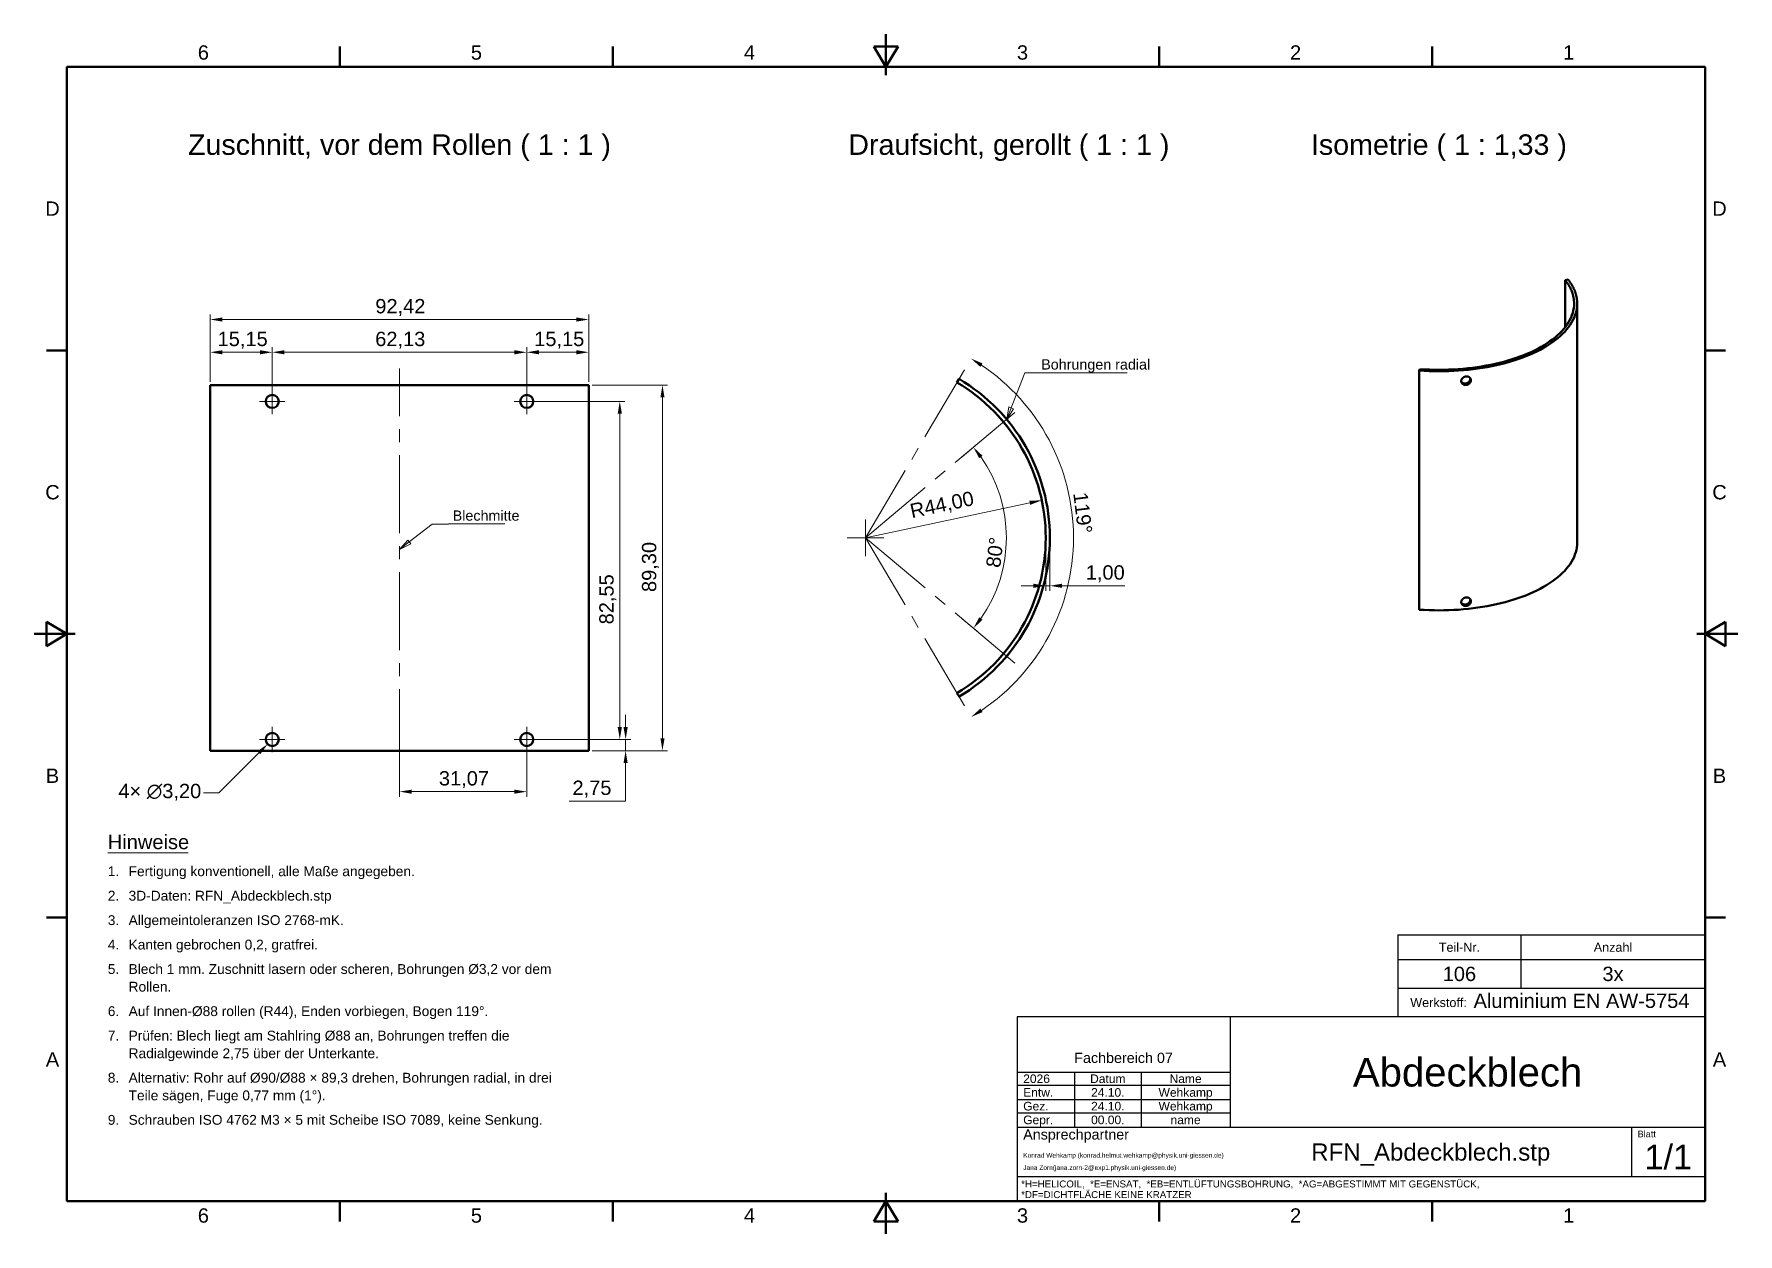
# Model space of a CAD drawing. Header units: inches. Extents: x 0.8 to 17.2, y 0.6 to 12.1.
import ezdxf
from ezdxf.enums import TextEntityAlignment as Align

# ---------------------------------------------------------------- set-up
doc = ezdxf.new("R2010")
doc.units = ezdxf.units.IN
doc.header["$MEASUREMENT"] = 0
doc.linetypes.add('CENTER2', pattern=[1.125, 0.75, -0.125, 0.125, -0.125])
for name, color, linetype, lineweight in [('BEMASSUNG', 7, 'Continuous', 18), ('MITTELLINIE', 7, 'CENTER2', 18), ('RAHMEN', 7, 'Continuous', 50), ('SCHRIFTFELD', 7, 'Continuous', 25), ('SICHTKANTE', 7, 'Continuous', 50), ('TEXT', 7, 'Continuous', 18)]:
    doc.layers.add(name, color=color, linetype=linetype, lineweight=lineweight)
doc.styles.add('ISO_14', font='arial.ttf')
doc.styles.add('ISO_15', font='arial.ttf')
doc.styles.add('ISO_20', font='arial.ttf')
doc.styles.add('ISO_72', font='arial.ttf')
doc.styles.add('ISO_73', font='arial.ttf')
doc.styles.add('ISO_74', font='arial.ttf')
doc.styles.add('ISO_75', font='arial.ttf')
doc.styles.add('ISO_76', font='arial.ttf')
doc.styles.add('ISO_77', font='arial.ttf')
doc.styles.add('ISO_80', font='arial.ttf')
doc.styles.add('ISO_81', font='arial.ttf')
doc.styles.add('ISO_83', font='arial.ttf')
doc.styles.add('ISO_84', font='arial.ttf')
doc.styles.add('ISO_85', font='arial.ttf')
doc.styles.add('ISO_86', font='arial.ttf')
doc.styles.add('ISO_87', font='arial.ttf')
doc.styles.add('ISO_89', font='arial.ttf')
doc.styles.add('ISO_92', font='arial.ttf')
doc.styles.add('ISO_95', font='arial.ttf')
doc.styles.add('ISO_DWG_RFN', font='arial.ttf')
doc.dimstyles.new('DWG_RFN', dxfattribs={"dimtxt": 0.137795, "dimasz": 0.11811, "dimexe": 0.049213, "dimexo": 0.031496, "dimgap": 0.031496, "dimtad": 1, "dimlfac": 25.4, "dimtxsty": 'ISO_DWG_RFN', "dimcen": 0.09, "dimadec": 1, "dimazin": 3, "dimtfac": 1, "dimtmove": 0, "dimatfit": 3, "dimtolj": 1, "dimlwd": 18, "dimlwe": 18})

msp = doc.modelspace()

# ---------------------------------------------------------------- texts
at = {"layer": 'RAHMEN', "style": 'ISO_14'}
for s, p in [('6', (2.44619, 11.93504)), ('5', (5.07087, 11.93504)), ('4', (7.69554, 11.93504)), ('3', (10.32021, 11.93504)), ('2', (12.94488, 11.93504)), ('1', (15.56955, 11.93504)), ('D', (0.99606, 10.43406)), ('D', (17.01969, 10.43406)), ('C', (0.99606, 7.70768)), ('C', (17.01969, 7.70768)), ('B', (0.99606, 4.9813)), ('B', (17.01969, 4.9813)), ('A', (0.99606, 2.25492)), ('A', (17.01969, 2.25492)), ('6', (2.44619, 0.75394)), ('5', (5.07087, 0.75394)), ('4', (7.69554, 0.75394)), ('3', (10.32021, 0.75394)), ('2', (12.94488, 0.75394)), ('1', (15.56955, 0.75394))]:
    msp.add_text(s, height=0.1378, dxfattribs=at).set_placement(p, align=Align.MIDDLE_CENTER)
at = {"layer": 'SCHRIFTFELD'}
for s, height, style, p in [('Teil-Nr.', 0.086614, 'ISO_80', (14.51969, 3.33268)), ('Anzahl', 0.086614, 'ISO_80', (15.99606, 3.33268)), ('Fachbereich 07', 0.0984252, 'ISO_73', (11.29134, 2.26969))]:
    msp.add_text(s, height=height, dxfattribs=dict(at, style=style)).set_placement(p, align=Align.MIDDLE_CENTER)
for s, height, style, p in [('Werkstoff:', 0.086614, 'ISO_81', (14.04724, 2.80118)), ('Ansprechpartner', 0.0984252, 'ISO_72', (10.32677, 1.53346)), ('Blatt', 0.062992, 'ISO_74', (16.23228, 1.5374))]:
    msp.add_text(s, height=height, dxfattribs=dict(at, style=style)).set_placement(p, align=Align.MIDDLE_LEFT)
at = {"layer": 'SCHRIFTFELD', "color": 8, "true_color": 0x808080, "style": 'ISO_77'}
for s, p in [('*H=HELICOIL,  *E=ENSAT,  *EB=ENTLÜFTUNGSBOHRUNG,  *AG=ABGESTIMMT MIT GEGENSTÜCK,', (10.30709, 1.05709)), ('*DF=DICHTFLÄCHE KEINE KRATZER', (10.30709, 0.95472))]:
    msp.add_text(s, height=0.0669291, dxfattribs=at).set_placement(p, align=Align.MIDDLE_LEFT)
at = {"layer": 'TEXT'}
for s, height, style, p in [('Zuschnitt, vor dem Rollen ( 1 : 1 )', 0.1968504, 'ISO_20', (4.33118, 11.04921)), ('Draufsicht, gerollt ( 1 : 1 )', 0.1968504, 'ISO_20', (10.18898, 11.04921)), ('Isometrie ( 1 : 1,33 )', 0.1968504, 'ISO_20', (14.32283, 11.04921)), ('Datum', 0.082677, 'ISO_84', (11.13976, 2.0689)), ('Name', 0.082677, 'ISO_84', (11.8878, 2.0689))]:
    msp.add_text(s, height=height, dxfattribs=dict(at, style=style)).set_placement(p, align=Align.MIDDLE_CENTER)
for s, height, style, p in [('Bohrungen radial', 0.0984252, 'ISO_75', (10.50003, 8.88713)), ('Blechmitte', 0.098425, 'ISO_75', (4.84299, 7.4337)), ('Hinweise', 0.138, 'ISO_76', (1.52756, 4.2763)), ('1.', 0.094488, 'ISO_76', (1.52756, 4.0163)), ('Fertigung konventionell, alle Maße angegeben.', 0.0944882, 'ISO_76', (1.72756, 4.0163)), ('2.', 0.094488, 'ISO_76', (1.52756, 3.7813)), ('3D-Daten: RFN_Abdeckblech.stp', 0.0944882, 'ISO_76', (1.72756, 3.7813)), ('3.', 0.094488, 'ISO_76', (1.52756, 3.5463)), ('Allgemeintoleranzen ISO 2768-mK.', 0.0944882, 'ISO_76', (1.72756, 3.5463)), ('4.', 0.094488, 'ISO_76', (1.52756, 3.3113)), ('Kanten gebrochen 0,2, gratfrei.', 0.0944882, 'ISO_76', (1.72756, 3.3113)), ('5.', 0.094488, 'ISO_76', (1.52756, 3.0763)), ('Blech 1 mm. Zuschnitt lasern oder scheren, Bohrungen Ø3,2 vor dem', 0.0944882, 'ISO_76', (1.72756, 3.0763)), ('Rollen.', 0.094488, 'ISO_76', (1.72756, 2.9063)), ('6.', 0.094488, 'ISO_76', (1.52756, 2.6713)), ('Auf Innen-Ø88 rollen (R44), Enden vorbiegen, Bogen 119°.', 0.0944882, 'ISO_76', (1.72756, 2.6713)), ('7.', 0.094488, 'ISO_76', (1.52756, 2.4363)), ('Prüfen: Blech liegt am Stahlring Ø88 an, Bohrungen treffen die', 0.0944882, 'ISO_76', (1.72756, 2.4363)), ('Radialgewinde 2,75 über der Unterkante.', 0.0944882, 'ISO_76', (1.72756, 2.2663)), ('Alternativ: Rohr auf Ø90/Ø88 × 89,3 drehen, Bohrungen radial, in drei', 0.0944882, 'ISO_76', (1.72756, 2.0313)), ('8.', 0.094488, 'ISO_76', (1.52756, 2.0313)), ('Teile sägen, Fuge 0,77 mm (1°).', 0.0944882, 'ISO_76', (1.72756, 1.8613)), ('9.', 0.094488, 'ISO_76', (1.52756, 1.6263)), ('Schrauben ISO 4762 M3 × 5 mit Scheibe ISO 7089, keine Senkung.', 0.0944882, 'ISO_76', (1.72756, 1.6263))]:
    msp.add_text(s, height=height, dxfattribs=dict(at, style=style)).set_placement(p)
at = {"layer": 'TEXT', "color": 5, "true_color": 0x0000ff}
for s, height, style, p in [('106', 0.137795, 'ISO_15', (14.51969, 3.07677)), ('3x', 0.137795, 'ISO_15', (15.99606, 3.07677)), ('Aluminium EN AW-5754', 0.1377953, 'ISO_15', (15.69339, 2.81851)), ('Abdeckblech', 0.2755905, 'ISO_92', (14.59843, 2.13189)), ('24.10.', 0.082677, 'ISO_86', (11.13976, 1.93701)), ('Wehkamp', 0.082677, 'ISO_86', (11.8878, 1.93701)), ('24.10.', 0.082677, 'ISO_86', (11.13976, 1.80512)), ('Wehkamp', 0.082677, 'ISO_86', (11.8878, 1.80512)), ('00.00.', 0.082677, 'ISO_86', (11.13976, 1.67323)), ('name', 0.082677, 'ISO_86', (11.8878, 1.67323)), ('RFN_Abdeckblech.stp', 0.1653543, 'ISO_89', (14.24409, 1.36417)), ('1/1', 0.23622, 'ISO_87', (16.52756, 1.31693))]:
    msp.add_text(s, height=height, dxfattribs=dict(at, style=style)).set_placement(p, align=Align.MIDDLE_CENTER)
at = {"layer": 'TEXT', "color": 5, "true_color": 0x0000ff, "style": 'ISO_83'}
msp.add_text('2026', height=0.082677, dxfattribs=at).set_placement((10.32677, 2.0689), align=Align.MIDDLE_LEFT)
at = {"layer": 'TEXT'}
for s, height, style, p in [('Entw.', 0.082677, 'ISO_85', (10.32677, 1.93701)), ('Gez.', 0.082677, 'ISO_85', (10.32677, 1.80512)), ('Gepr.', 0.082677, 'ISO_85', (10.32677, 1.67323)), ('Konrad Wehkamp (konrad.helmut.wehkamp@physik.uni-giessen.de)', 0.0452756, 'ISO_95', (10.32677, 1.33268)), ('Jana Zorn(jana.zorn-2@exp1.physik.uni-giessen.de)', 0.0452756, 'ISO_95', (10.32677, 1.21457))]:
    msp.add_text(s, height=height, dxfattribs=dict(at, style=style)).set_placement(p, align=Align.MIDDLE_LEFT)

# ---------------------------------------------------------------- blocks, each defined once
blk = doc.blocks.new('Leader Text1')
at = {"layer": 'BEMASSUNG', "color": 7, "lineweight": 18}
for p, q in [((10.211, 8.519), (10.343, 8.856)), ((10.343, 8.856), (10.461, 8.856)), ((10.189, 8.527), (10.168, 8.408)), ((10.211, 8.519), (10.168, 8.408)), ((10.233, 8.51), (10.189, 8.527)), ((10.168, 8.408), (10.233, 8.51))]:
    blk.add_line(p, q, dxfattribs=at)
at = {"layer": 'BEMASSUNG', "color": 7, "lineweight": 18, "flags": 128}
blk.add_lwpolyline([(10.189, 8.527), (10.168, 8.408), (10.233, 8.51), (10.189, 8.527)], dxfattribs=at)
at = {"layer": 'BEMASSUNG', "color": 7}
blk.add_solid([(10.189, 8.527), (10.168, 8.408), (10.233, 8.51), (10.189, 8.527)], dxfattribs=at)
blk = doc.blocks.new('Leader Text2')
at = {"layer": 'BEMASSUNG', "color": 7, "lineweight": 18}
for p, q in [((4.424, 7.229), (4.646, 7.402)), ((4.646, 7.402), (4.804, 7.402)), ((4.41, 7.247), (4.331, 7.156)), ((4.424, 7.229), (4.331, 7.156)), ((4.331, 7.156), (4.439, 7.21)), ((4.439, 7.21), (4.41, 7.247))]:
    blk.add_line(p, q, dxfattribs=at)
at = {"layer": 'BEMASSUNG', "color": 7, "lineweight": 18, "flags": 128}
blk.add_lwpolyline([(4.41, 7.247), (4.331, 7.156), (4.439, 7.21), (4.41, 7.247)], dxfattribs=at)
at = {"layer": 'BEMASSUNG', "color": 7}
blk.add_solid([(4.41, 7.247), (4.331, 7.156), (4.439, 7.21), (4.41, 7.247)], dxfattribs=at)
blk = doc.blocks.new('*D9')
at = {"layer": 'BEMASSUNG', "color": 7, "lineweight": 18}
for p, q in [((2.512, 8.77), (2.512, 9.417)), ((2.63, 9.368), (6.032, 9.368)), ((6.151, 8.77), (6.151, 9.417))]:
    blk.add_line(p, q, dxfattribs=at)
at = {"layer": 'BEMASSUNG', "color": 7}
for points in [[(2.63, 9.388), (2.63, 9.348), (2.512, 9.368)], [(6.032, 9.388), (6.032, 9.348), (6.151, 9.368)]]:
    blk.add_solid(points, dxfattribs=at)
at = {"layer": 'Defpoints', "color": 0}
for p in [(6.151, 9.368), (2.512, 8.738), (6.151, 8.738)]:
    blk.add_point(p, dxfattribs=at)
at = {"layer": 'BEMASSUNG', "color": 7, "lineweight": 18, "insert": (4.099, 9.565), "char_height": 0.1378, "attachment_point": 1, "style": 'ISO_DWG_RFN'}
blk.add_mtext('\\A1;{92,42}', dxfattribs=at)
blk = doc.blocks.new('*D10')
at = {"layer": 'BEMASSUNG', "color": 7, "lineweight": 18}
for p, q in [((2.512, 8.77), (2.512, 9.102)), ((2.63, 9.053), (2.99, 9.053)), ((3.108, 8.612), (3.108, 9.102))]:
    blk.add_line(p, q, dxfattribs=at)
at = {"layer": 'BEMASSUNG', "color": 7}
for points in [[(2.63, 9.073), (2.63, 9.033), (2.512, 9.053)], [(2.99, 9.073), (2.99, 9.033), (3.108, 9.053)]]:
    blk.add_solid(points, dxfattribs=at)
at = {"layer": 'Defpoints', "color": 0}
for p in [(3.108, 9.053), (2.512, 8.738), (3.108, 8.581)]:
    blk.add_point(p, dxfattribs=at)
at = {"layer": 'BEMASSUNG', "color": 7, "lineweight": 18, "insert": (2.583, 9.25), "char_height": 0.1378, "attachment_point": 1, "style": 'ISO_DWG_RFN'}
blk.add_mtext('\\A1;{15,15}', dxfattribs=at)
blk = doc.blocks.new('*D11')
at = {"layer": 'BEMASSUNG', "color": 7, "lineweight": 18}
for p, q in [((3.108, 8.612), (3.108, 9.102)), ((3.226, 9.053), (5.436, 9.053)), ((5.554, 8.612), (5.554, 9.102))]:
    blk.add_line(p, q, dxfattribs=at)
at = {"layer": 'BEMASSUNG', "color": 7}
for points in [[(3.226, 9.073), (3.226, 9.033), (3.108, 9.053)], [(5.436, 9.073), (5.436, 9.033), (5.554, 9.053)]]:
    blk.add_solid(points, dxfattribs=at)
at = {"layer": 'Defpoints', "color": 0}
for p in [(5.554, 9.053), (3.108, 8.581), (5.554, 8.581)]:
    blk.add_point(p, dxfattribs=at)
at = {"layer": 'BEMASSUNG', "color": 7, "lineweight": 18, "insert": (4.098, 9.25), "char_height": 0.1378, "attachment_point": 1, "style": 'ISO_DWG_RFN'}
blk.add_mtext('\\A1;{62,13}', dxfattribs=at)
blk = doc.blocks.new('*D12')
at = {"layer": 'BEMASSUNG', "color": 7, "lineweight": 18}
for p, q in [((5.554, 8.612), (5.554, 9.102)), ((5.672, 9.053), (6.032, 9.053)), ((6.151, 8.77), (6.151, 9.102))]:
    blk.add_line(p, q, dxfattribs=at)
at = {"layer": 'BEMASSUNG', "color": 7}
for points in [[(5.672, 9.073), (5.672, 9.033), (5.554, 9.053)], [(6.032, 9.073), (6.032, 9.033), (6.151, 9.053)]]:
    blk.add_solid(points, dxfattribs=at)
at = {"layer": 'Defpoints', "color": 0}
for p in [(6.151, 9.053), (6.151, 8.738), (5.554, 8.581)]:
    blk.add_point(p, dxfattribs=at)
at = {"layer": 'BEMASSUNG', "color": 7, "lineweight": 18, "insert": (5.626, 9.25), "char_height": 0.1378, "attachment_point": 1, "style": 'ISO_DWG_RFN'}
blk.add_mtext('\\A1;{15,15}', dxfattribs=at)
blk = doc.blocks.new('*D13')
at = {"layer": 'BEMASSUNG', "color": 7, "lineweight": 18}
for p, q in [((10.543, 7.238), (10.543, 6.759)), ((10.583, 7.238), (10.583, 6.759)), ((10.425, 6.808), (10.307, 6.808)), ((10.543, 6.808), (10.583, 6.808)), ((10.701, 6.808), (11.304, 6.808))]:
    blk.add_line(p, q, dxfattribs=at)
at = {"layer": 'BEMASSUNG', "color": 7}
for points in [[(10.425, 6.828), (10.425, 6.788), (10.543, 6.808)], [(10.701, 6.828), (10.701, 6.788), (10.583, 6.808)]]:
    blk.add_solid(points, dxfattribs=at)
at = {"layer": 'Defpoints', "color": 0}
for p in [(10.543, 7.27), (10.583, 7.27), (10.583, 6.808)]:
    blk.add_point(p, dxfattribs=at)
at = {"layer": 'BEMASSUNG', "color": 7, "lineweight": 18, "insert": (10.928, 7.005), "char_height": 0.1378, "attachment_point": 1, "style": 'ISO_DWG_RFN'}
blk.add_mtext('\\A1;{1,00}', dxfattribs=at)
blk = doc.blocks.new('*D14')
at = {"layer": 'BEMASSUNG', "color": 7, "lineweight": 18}
for p, q in [((9.74, 8.049), (9.886, 8.172)), ((9.74, 6.49), (9.886, 6.368))]:
    blk.add_line(p, q, dxfattribs=at)
blk.add_arc((8.811, 7.27), 1.354, 324.9999, 35.0001, dxfattribs=at)
at = {"layer": 'BEMASSUNG', "color": 7}
for points in [[(9.904, 8.034), (9.936, 8.058), (9.848, 8.14)], [(9.936, 6.481), (9.904, 6.505), (9.848, 6.399)]]:
    blk.add_solid(points, dxfattribs=at)
at = {"layer": 'Defpoints', "color": 0}
for p in [(9.716, 8.029), (10.128, 7.582), (8.811, 7.27), (9.716, 6.51)]:
    blk.add_point(p, dxfattribs=at)
at = {"layer": 'BEMASSUNG', "color": 7, "lineweight": 18, "insert": (9.968, 6.993), "char_height": 0.1378, "attachment_point": 1, "rotation": 83.0803, "style": 'ISO_DWG_RFN'}
blk.add_mtext('\\A1;{80°}', dxfattribs=at)
blk = doc.blocks.new('*D15')
at = {"layer": 'BEMASSUNG', "color": 7, "lineweight": 18}
blk.add_arc((8.811, 7.27), 1.999, 303.8861, 56.1139, dxfattribs=at)
at = {"layer": 'BEMASSUNG', "color": 7}
for points in [[(9.915, 8.912), (9.936, 8.946), (9.826, 8.992)], [(9.936, 5.594), (9.915, 5.627), (9.826, 5.547)]]:
    blk.add_solid(points, dxfattribs=at)
at = {"layer": 'Defpoints', "color": 0}
for p in [(9.85, 9.034), (8.811, 7.27), (10.691, 6.592), (9.85, 5.506)]:
    blk.add_point(p, dxfattribs=at)
at = {"layer": 'BEMASSUNG', "color": 7, "lineweight": 18, "insert": (10.944, 7.715), "char_height": 0.1378, "attachment_point": 1, "rotation": 276.9927, "style": 'ISO_DWG_RFN'}
blk.add_mtext('\\A1;{119°}', dxfattribs=at)
blk = doc.blocks.new('*D16')
at = {"layer": 'BEMASSUNG', "color": 7, "lineweight": 18}
blk.add_line((8.811, 7.27), (10.39, 7.605), dxfattribs=at)
at = {"layer": 'BEMASSUNG', "color": 7}
blk.add_solid([(10.386, 7.625), (10.394, 7.586), (10.505, 7.63)], dxfattribs=at)
at = {"layer": 'Defpoints', "color": 0}
for p in [(10.505, 7.63), (8.811, 7.27)]:
    blk.add_point(p, dxfattribs=at)
at = {"layer": 'BEMASSUNG', "color": 7, "lineweight": 18, "insert": (9.227, 7.592), "char_height": 0.1378, "attachment_point": 1, "rotation": 12, "style": 'ISO_DWG_RFN'}
blk.add_mtext('\\A1;{R44,00}', dxfattribs=at)
blk = doc.blocks.new('*D17')
at = {"layer": 'BEMASSUNG', "color": 7, "lineweight": 18}
for p, q in [((6.182, 8.738), (6.908, 8.738)), ((6.859, 5.341), (6.859, 8.62)), ((6.182, 5.222), (6.908, 5.222))]:
    blk.add_line(p, q, dxfattribs=at)
at = {"layer": 'BEMASSUNG', "color": 7}
for points in [[(6.84, 8.62), (6.879, 8.62), (6.859, 8.738)], [(6.84, 5.341), (6.879, 5.341), (6.859, 5.222)]]:
    blk.add_solid(points, dxfattribs=at)
at = {"layer": 'Defpoints', "color": 0}
for p in [(6.151, 8.738), (6.859, 8.738), (6.151, 5.222)]:
    blk.add_point(p, dxfattribs=at)
at = {"layer": 'BEMASSUNG', "color": 7, "lineweight": 18, "insert": (6.662, 6.748), "char_height": 0.1378, "attachment_point": 1, "rotation": 90, "style": 'ISO_DWG_RFN'}
blk.add_mtext('\\A1;{89,30}', dxfattribs=at)
blk = doc.blocks.new('*D18')
at = {"layer": 'BEMASSUNG', "color": 7, "lineweight": 18}
for p, q in [((6.505, 5.449), (6.505, 5.567)), ((5.586, 5.331), (6.554, 5.331)), ((6.505, 5.222), (6.505, 5.331)), ((6.182, 5.222), (6.554, 5.222)), ((6.505, 5.104), (6.505, 4.986)), ((6.505, 4.738), (6.505, 4.986)), ((5.962, 4.738), (6.505, 4.738))]:
    blk.add_line(p, q, dxfattribs=at)
at = {"layer": 'BEMASSUNG', "color": 7}
for points in [[(6.485, 5.449), (6.525, 5.449), (6.505, 5.331)], [(6.485, 5.104), (6.525, 5.104), (6.505, 5.222)]]:
    blk.add_solid(points, dxfattribs=at)
at = {"layer": 'Defpoints', "color": 0}
for p in [(5.554, 5.331), (6.505, 5.331), (6.151, 5.222)]:
    blk.add_point(p, dxfattribs=at)
at = {"layer": 'BEMASSUNG', "color": 7, "lineweight": 18, "insert": (5.994, 4.935), "char_height": 0.1378, "attachment_point": 1, "style": 'ISO_DWG_RFN'}
blk.add_mtext('\\A1;{2,75}', dxfattribs=at)
blk = doc.blocks.new('*D19')
at = {"layer": 'BEMASSUNG', "color": 7, "lineweight": 18}
for p, q in [((5.586, 8.581), (6.498, 8.581)), ((6.449, 5.449), (6.449, 8.463)), ((5.586, 5.331), (6.498, 5.331))]:
    blk.add_line(p, q, dxfattribs=at)
at = {"layer": 'BEMASSUNG', "color": 7}
for points in [[(6.429, 8.463), (6.469, 8.463), (6.449, 8.581)], [(6.429, 5.449), (6.469, 5.449), (6.449, 5.331)]]:
    blk.add_solid(points, dxfattribs=at)
at = {"layer": 'Defpoints', "color": 0}
for p in [(5.554, 8.581), (6.449, 8.581), (5.554, 5.331)]:
    blk.add_point(p, dxfattribs=at)
at = {"layer": 'BEMASSUNG', "color": 7, "lineweight": 18, "insert": (6.252, 6.437), "char_height": 0.1378, "attachment_point": 1, "rotation": 90, "style": 'ISO_DWG_RFN'}
blk.add_mtext('\\A1;{82,55}', dxfattribs=at)
blk = doc.blocks.new('*D20')
at = {"layer": 'BEMASSUNG', "color": 7, "lineweight": 18}
for p, q in [((5.554, 5.299), (5.554, 4.78)), ((4.331, 5.191), (4.331, 4.78)), ((4.449, 4.829), (5.436, 4.829))]:
    blk.add_line(p, q, dxfattribs=at)
at = {"layer": 'BEMASSUNG', "color": 7}
for points in [[(4.449, 4.848), (4.449, 4.809), (4.331, 4.829)], [(5.436, 4.848), (5.436, 4.809), (5.554, 4.829)]]:
    blk.add_solid(points, dxfattribs=at)
at = {"layer": 'Defpoints', "color": 0}
for p in [(5.554, 5.331), (4.331, 5.222), (5.554, 4.829)]:
    blk.add_point(p, dxfattribs=at)
at = {"layer": 'BEMASSUNG', "color": 7, "lineweight": 18, "insert": (4.71, 5.026), "char_height": 0.1378, "attachment_point": 1, "style": 'ISO_DWG_RFN'}
blk.add_mtext('\\A1;{31,07}', dxfattribs=at)
blk = doc.blocks.new('*D21')
at = {"layer": 'BEMASSUNG', "color": 7, "lineweight": 18}
for p, q in [((3.108, 5.241), (3.108, 5.421)), ((3.018, 5.331), (3.198, 5.331)), ((2.596, 4.819), (2.98, 5.203)), ((2.447, 4.819), (2.596, 4.819))]:
    blk.add_line(p, q, dxfattribs=at)
at = {"layer": 'BEMASSUNG', "color": 7}
blk.add_solid([(2.966, 5.217), (2.994, 5.189), (3.064, 5.286)], dxfattribs=at)
at = {"layer": 'Defpoints', "color": 0}
for p in [(3.064, 5.286), (3.153, 5.375)]:
    blk.add_point(p, dxfattribs=at)
at = {"layer": 'BEMASSUNG', "color": 7, "lineweight": 18, "insert": (1.629, 4.904), "char_height": 0.1378, "attachment_point": 1, "style": 'ISO_DWG_RFN'}
blk.add_mtext('\\A1;{4× ∅3,20}', dxfattribs=at)

# ---------------------------------------------------------------- dimensions: what is measured, and where the dimension line sits
at = {"layer": 'BEMASSUNG', "color": 7, "lineweight": 18}
for base, p1, p2, angle, override, picture, middle in [((6.15055, 9.36811), (2.51181, 8.73819), (6.15055, 8.73819), 180, {"dimgap": 0.031496, "dimdec": 2, "dimlfac": 25.4, "dimsah": 1, "dimtol": 0, "dimlim": 0, "dimtp": 0, "dimtm": 0, "dimtdec": 2, "dimtofl": 0, "dimatfit": 1}, '*D9', (4.33118, 9.36811)), ((3.10807, 9.05315), (2.51181, 8.73819), (3.10807, 8.58071), 180, {"dimgap": 0.031496, "dimdec": 2, "dimlfac": 25.4, "dimsah": 1, "dimtol": 0, "dimlim": 0, "dimtp": 0, "dimtm": 0, "dimtdec": 2, "dimtofl": 0, "dimatfit": 1}, '*D10', (2.80994, 9.05315)), ((5.55428, 9.05315), (3.10807, 8.58071), (5.55428, 8.58071), 180, {"dimgap": 0.031496, "dimdec": 2, "dimlfac": 25.4, "dimsah": 1, "dimtol": 0, "dimlim": 0, "dimtp": 0, "dimtm": 0, "dimtdec": 2, "dimtofl": 0, "dimatfit": 1}, '*D11', (4.33118, 9.05315)), ((6.15055, 9.05315), (5.55428, 8.58071), (6.15055, 8.73819), 180, {"dimgap": 0.031496, "dimdec": 2, "dimlfac": 25.4, "dimsah": 1, "dimtol": 0, "dimlim": 0, "dimtp": 0, "dimtm": 0, "dimtdec": 2, "dimtofl": 0, "dimatfit": 1}, '*D12', (5.85242, 9.05315)), ((6.85921, 8.73819), (6.15055, 5.22244), (6.15055, 8.73819), 90, {"dimgap": 0.031496, "dimdec": 2, "dimlfac": 25.4, "dimsah": 1, "dimtol": 0, "dimlim": 0, "dimtp": 0, "dimtm": 0, "dimtdec": 2, "dimtofl": 0, "dimatfit": 1}, '*D17', (6.85921, 6.98031)), ((6.44882, 8.58071), (5.55428, 5.33071), (5.55428, 8.58071), 90, {"dimgap": 0.031496, "dimdec": 2, "dimlfac": 25.4, "dimsah": 1, "dimtol": 0, "dimlim": 0, "dimtp": 0, "dimtm": 0, "dimtdec": 2, "dimtofl": 0, "dimatfit": 1}, '*D19', (6.44882, 6.67026)), ((10.58268, 6.80813), (10.54331, 7.26969), (10.58268, 7.26969), 180, {"dimgap": 0.031496, "dimdec": 2, "dimlfac": 25.4, "dimsah": 1, "dimtol": 0, "dimlim": 0, "dimtp": 0, "dimtm": 0, "dimtdec": 2, "dimtofl": 1, "dimatfit": 1}, '*D13', (11.10037, 6.80813)), ((6.50488, 5.33071), (6.15055, 5.22244), (5.55428, 5.33071), 90, {"dimgap": 0.031496, "dimtih": 1, "dimtoh": 1, "dimdec": 2, "dimlfac": 25.4, "dimsah": 1, "dimtol": 0, "dimlim": 0, "dimtp": 0, "dimtm": 0, "dimtdec": 2, "dimtofl": 1, "dimtmove": 1, "dimatfit": 1}, '*D18', (6.49548, 4.73793)), ((5.55428, 4.82874), (4.33118, 5.22244), (5.55428, 5.33071), 180, {"dimgap": 0.031496, "dimdec": 2, "dimlfac": 25.4, "dimsah": 1, "dimtol": 0, "dimlim": 0, "dimtp": 0, "dimtm": 0, "dimtdec": 2, "dimtofl": 0, "dimatfit": 1}, '*D20', (4.94273, 4.82874))]:
    dim = msp.add_linear_dim(base=base, p1=p1, p2=p2, angle=angle, text='{<>}', dimstyle='DWG_RFN', override=override, dxfattribs=at)
    dim.commit()
    dim.dimension.update_dxf_attribs({"geometry": picture, "text_midpoint": middle, "dimtype": 160})
for base, p1, p2, override, picture, middle in [((10.69129, 6.59151), (9.85008, 5.50572), (9.85008, 9.03365), {"dimgap": 0.031496, "dimsah": 1, "dimse1": 1, "dimse2": 1, "dimadec": 0, "dimtol": 0, "dimlim": 0, "dimtp": 0, "dimtm": 0, "dimtdec": 1}, '*D15', (10.79499, 7.51303)), ((10.12843, 7.58192), (9.7158, 6.51049), (9.7158, 8.02888), {"dimgap": 0.031496, "dimsah": 1, "dimadec": 0, "dimtol": 0, "dimlim": 0, "dimtp": 0, "dimtm": 0, "dimtdec": 1}, '*D14', (10.15506, 7.10657))]:
    dim = msp.add_angular_dim_3p(base=base, center=(8.81102, 7.26969), p1=p1, p2=p2, text='{<>}', dimstyle='DWG_RFN', override=override, dxfattribs=at)
    dim.commit()
    dim.dimension.update_dxf_attribs({"geometry": picture, "text_midpoint": middle, "dimtype": 165})
dim = msp.add_radius_dim(center=(8.81102, 7.26969), mpoint=(10.50545, 7.62985), text='{<>}', dimstyle='DWG_RFN', override={"dimgap": 0.031496, "dimdec": 2, "dimlfac": 25.4, "dimsah": 1, "dimcen": 0, "dimdle": 0, "dimtol": 0, "dimlim": 0, "dimtp": 0, "dimtm": 0, "dimtdec": 2, "dimtofl": 0, "dimtmove": 2}, dxfattribs=at)
dim.commit()
dim.dimension.update_dxf_attribs({"geometry": '*D16', "text_midpoint": (9.53586, 7.57282), "dimtype": 164})
dim = msp.add_diameter_dim_2p(p1=(3.15262, 5.37525), p2=(3.06353, 5.28617), text='{4× <>}', dimstyle='DWG_RFN', override={"dimgap": 0.031496, "dimtad": 0, "dimtih": 1, "dimtoh": 1, "dimdec": 2, "dimlfac": 25.4, "dimsah": 1, "dimtol": 0, "dimlim": 0, "dimtp": 0, "dimtm": 0, "dimtdec": 2, "dimtofl": 0}, dxfattribs=at)
dim.commit()
dim.dimension.update_dxf_attribs({"geometry": '*D21', "text_midpoint": (2.02231, 4.81908), "dimtype": 163})

# ---------------------------------------------------------------- linework, layer by layer
at = {"layer": 'BEMASSUNG'}
for p, q in [((10.46066, 8.85563), (11.32681, 8.85563)), ((4.80362, 7.4022), (5.34496, 7.4022))]:
    msp.add_line(p, q, dxfattribs=at)
at = {"layer": 'MITTELLINIE'}
for p, q in [((4.33118, 5.06496), (4.33118, 8.89567)), ((8.81102, 7.26969), (9.77015, 8.89796)), ((3.10807, 8.45866), (3.10807, 8.70276)), ((5.55428, 8.45866), (5.55428, 8.70276)), ((2.98603, 8.58071), (3.23012, 8.58071)), ((5.43224, 8.58071), (5.67633, 8.58071)), ((8.81102, 7.26969), (10.25867, 8.4844)), ((8.81102, 7.09252), (8.81102, 7.44685)), ((8.63386, 7.26969), (8.98819, 7.26969)), ((8.81102, 7.26969), (10.25867, 6.05497)), ((8.81102, 7.26969), (9.77015, 5.64141)), ((3.10807, 5.20866), (3.10807, 5.45276)), ((5.55428, 5.20866), (5.55428, 5.45276)), ((2.98603, 5.33071), (3.23012, 5.33071)), ((5.43224, 5.33071), (5.67633, 5.33071))]:
    msp.add_line(p, q, dxfattribs=at)
at = {"layer": 'RAHMEN'}
for p, q in [((3.75853, 11.79724), (3.75853, 11.99409)), ((6.3832, 11.79724), (6.3832, 11.99409)), ((9.12598, 11.99409), (8.88976, 11.99409)), ((8.88976, 11.99409), (9.00787, 11.79724)), ((9.00787, 12.1122), (9.00787, 11.7185)), ((9.00787, 11.79724), (9.12598, 11.99409)), ((9.00787, 11.79724), (9.00787, 11.99409)), ((11.63255, 11.79724), (11.63255, 11.99409)), ((14.25722, 11.79724), (14.25722, 11.99409)), ((16.88189, 11.79724), (1.13386, 11.79724)), ((1.13386, 11.79724), (1.13386, 0.89173)), ((16.88189, 0.89173), (16.88189, 11.79724)), ((1.13386, 9.07087), (0.93701, 9.07087)), ((16.88189, 9.07087), (17.07874, 9.07087)), ((1.13386, 6.34449), (0.93701, 6.4626)), ((0.93701, 6.4626), (0.93701, 6.22638)), ((17.07874, 6.4626), (16.88189, 6.34449)), ((17.07874, 6.22638), (17.07874, 6.4626)), ((0.8189, 6.34449), (1.2126, 6.34449)), ((0.93701, 6.22638), (1.13386, 6.34449)), ((1.13386, 6.34449), (0.93701, 6.34449)), ((17.19685, 6.34449), (16.80315, 6.34449)), ((16.88189, 6.34449), (17.07874, 6.22638)), ((16.88189, 6.34449), (17.07874, 6.34449)), ((1.13386, 3.61811), (0.93701, 3.61811)), ((16.88189, 3.61811), (17.07874, 3.61811)), ((1.13386, 0.89173), (16.88189, 0.89173)), ((3.75853, 0.89173), (3.75853, 0.69488)), ((6.3832, 0.89173), (6.3832, 0.69488)), ((9.00787, 0.89173), (8.88976, 0.69488)), ((9.00787, 0.57677), (9.00787, 0.97047)), ((9.12598, 0.69488), (9.00787, 0.89173)), ((9.00787, 0.89173), (9.00787, 0.69488)), ((11.63255, 0.89173), (11.63255, 0.69488)), ((14.25722, 0.89173), (14.25722, 0.69488)), ((8.88976, 0.69488), (9.12598, 0.69488))]:
    msp.add_line(p, q, dxfattribs=at)
at = {"layer": 'SCHRIFTFELD'}
for p, q in [((13.92913, 3.45079), (13.92913, 2.66339)), ((13.92913, 3.45079), (16.88189, 3.45079)), ((15.11024, 3.45079), (15.11024, 2.93898)), ((13.92913, 3.21457), (16.88189, 3.21457)), ((13.92913, 2.93898), (16.88189, 2.93898)), ((16.88189, 2.66339), (10.26772, 2.66339)), ((10.26772, 2.66339), (10.26772, 0.89173)), ((12.31496, 2.66339), (12.31496, 1.60433)), ((16.88189, 0.89173), (16.88189, 2.66339)), ((10.26772, 2.13189), (12.31496, 2.13189)), ((10.8189, 2.13189), (10.8189, 1.60433)), ((11.46063, 2.13189), (11.46063, 1.60433)), ((10.26772, 2.00591), (12.31496, 2.00591)), ((10.26772, 1.86811), (12.31496, 1.86811)), ((10.26772, 1.74213), (12.31496, 1.74213)), ((10.26772, 1.60433), (16.88189, 1.60433)), ((16.17323, 1.60433), (16.17323, 1.12795)), ((10.26772, 1.12795), (16.88189, 1.12795)), ((10.26772, 0.89173), (16.88189, 0.89173))]:
    msp.add_line(p, q, dxfattribs=at)
at = {"layer": 'SICHTKANTE'}
for p, q in [((15.56464, 9.75294), (15.53705, 9.74779)), ((15.54052, 9.74328), (15.53705, 9.74779)), ((15.53705, 9.74779), (15.53705, 9.29475)), ((15.54391, 9.73875), (15.54052, 9.74328)), ((15.54724, 9.73421), (15.54391, 9.73875)), ((15.5505, 9.72965), (15.54724, 9.73421)), ((15.55368, 9.72509), (15.5505, 9.72965)), ((15.5568, 9.72051), (15.55368, 9.72509)), ((15.55985, 9.71592), (15.5568, 9.72051)), ((15.56282, 9.71132), (15.55985, 9.71592)), ((15.56572, 9.70671), (15.56282, 9.71132)), ((15.56819, 9.74832), (15.56464, 9.75294)), ((15.56856, 9.70209), (15.56572, 9.70671)), ((15.57167, 9.74369), (15.56819, 9.74832)), ((15.57132, 9.69746), (15.56856, 9.70209)), ((15.574, 9.69282), (15.57132, 9.69746)), ((15.57507, 9.73905), (15.57167, 9.74369)), ((15.57662, 9.68817), (15.574, 9.69282)), ((15.5784, 9.73439), (15.57507, 9.73905)), ((15.57916, 9.68351), (15.57662, 9.68817)), ((15.58166, 9.72972), (15.5784, 9.73439)), ((15.58164, 9.67884), (15.57916, 9.68351)), ((15.58404, 9.67416), (15.58164, 9.67884)), ((15.58485, 9.72504), (15.58166, 9.72972)), ((15.58637, 9.66947), (15.58404, 9.67416)), ((15.58796, 9.72035), (15.58485, 9.72504)), ((15.58862, 9.66477), (15.58637, 9.66947)), ((15.591, 9.71564), (15.58796, 9.72035)), ((15.5908, 9.66007), (15.58862, 9.66477)), ((15.59397, 9.71093), (15.591, 9.71564)), ((15.59687, 9.7062), (15.59397, 9.71093)), ((15.59969, 9.70147), (15.59687, 9.7062)), ((15.60244, 9.69672), (15.59969, 9.70147)), ((15.60512, 9.69196), (15.60244, 9.69672)), ((15.60772, 9.6872), (15.60512, 9.69196)), ((15.61025, 9.68242), (15.60772, 9.6872)), ((15.6127, 9.67763), (15.61025, 9.68242)), ((15.61508, 9.67284), (15.6127, 9.67763)), ((15.61739, 9.66804), (15.61508, 9.67284)), ((15.61962, 9.66322), (15.61739, 9.66804)), ((15.62178, 9.6584), (15.61962, 9.66322)), ((15.59291, 9.65536), (15.5908, 9.66007)), ((15.59495, 9.65064), (15.59291, 9.65536)), ((15.59691, 9.64591), (15.59495, 9.65064)), ((15.5988, 9.64117), (15.59691, 9.64591)), ((15.60062, 9.63643), (15.5988, 9.64117)), ((15.60236, 9.63168), (15.60062, 9.63643)), ((15.60404, 9.62693), (15.60236, 9.63168)), ((15.60563, 9.62217), (15.60404, 9.62693)), ((15.60716, 9.6174), (15.60563, 9.62217)), ((15.6086, 9.61263), (15.60716, 9.6174)), ((15.60998, 9.60785), (15.6086, 9.61263)), ((15.61128, 9.60307), (15.60998, 9.60785)), ((15.61251, 9.59828), (15.61128, 9.60307)), ((15.61366, 9.59349), (15.61251, 9.59828)), ((15.61474, 9.58869), (15.61366, 9.59349)), ((15.61575, 9.58389), (15.61474, 9.58869)), ((15.61668, 9.57909), (15.61575, 9.58389)), ((15.61754, 9.57428), (15.61668, 9.57909)), ((15.61832, 9.56947), (15.61754, 9.57428)), ((15.61903, 9.56466), (15.61832, 9.56947)), ((15.61966, 9.55985), (15.61903, 9.56466)), ((15.62022, 9.55503), (15.61966, 9.55985)), ((15.6207, 9.55021), (15.62022, 9.55503)), ((15.62111, 9.54539), (15.6207, 9.55021)), ((15.62145, 9.54057), (15.62111, 9.54539)), ((15.62122, 9.49855), (15.62205, 9.52127)), ((15.62171, 9.53575), (15.62145, 9.54057)), ((15.6219, 9.53092), (15.62171, 9.53575)), ((15.62386, 9.65358), (15.62178, 9.6584)), ((15.62201, 9.5261), (15.6219, 9.53092)), ((15.62205, 9.52127), (15.62201, 9.5261)), ((15.62587, 9.64874), (15.62386, 9.65358)), ((15.6278, 9.6439), (15.62587, 9.64874)), ((15.62966, 9.63905), (15.6278, 9.6439)), ((15.63144, 9.63419), (15.62966, 9.63905)), ((15.63315, 9.62933), (15.63144, 9.63419)), ((15.63479, 9.62446), (15.63315, 9.62933)), ((15.63634, 9.61958), (15.63479, 9.62446)), ((15.63783, 9.6147), (15.63634, 9.61958)), ((15.63923, 9.60982), (15.63783, 9.6147)), ((15.64056, 9.60493), (15.63923, 9.60982)), ((15.64182, 9.60003), (15.64056, 9.60493)), ((15.643, 9.59513), (15.64182, 9.60003)), ((15.6441, 9.59023), (15.643, 9.59513)), ((15.64513, 9.58532), (15.6441, 9.59023)), ((15.64609, 9.5804), (15.64513, 9.58532)), ((15.64696, 9.57549), (15.64609, 9.5804)), ((15.64776, 9.57057), (15.64696, 9.57549)), ((15.64849, 9.56565), (15.64776, 9.57057)), ((15.64913, 9.56072), (15.64849, 9.56565)), ((15.64971, 9.5558), (15.64913, 9.56072)), ((15.6502, 9.55087), (15.64971, 9.5558)), ((15.65062, 9.54594), (15.6502, 9.55087)), ((15.65096, 9.54101), (15.65062, 9.54594)), ((15.65073, 9.49803), (15.65157, 9.52127)), ((15.65123, 9.53607), (15.65096, 9.54101)), ((15.65142, 9.53114), (15.65123, 9.53607)), ((15.65154, 9.52621), (15.65142, 9.53114)), ((15.65157, 9.52127), (15.65154, 9.52621)), ((15.65157, 9.44934), (15.65157, 9.52127)), ((15.55559, 9.32024), (15.56944, 9.34193)), ((15.56944, 9.34193), (15.58171, 9.36384)), ((15.58171, 9.36384), (15.59237, 9.38596)), ((15.58361, 9.31567), (15.59778, 9.33785)), ((15.59237, 9.38596), (15.60141, 9.40825)), ((15.59778, 9.33785), (15.61032, 9.36026)), ((15.60141, 9.40825), (15.60883, 9.43068)), ((15.60883, 9.43068), (15.61461, 9.45323)), ((15.61032, 9.36026), (15.62122, 9.38288)), ((15.61461, 9.45323), (15.61874, 9.47586)), ((15.61874, 9.47586), (15.62122, 9.49855)), ((15.62122, 9.38288), (15.63047, 9.40568)), ((15.63047, 9.40568), (15.63806, 9.42862)), ((15.63806, 9.42862), (15.64396, 9.45168)), ((15.64396, 9.45168), (15.64819, 9.47483)), ((15.64819, 9.47483), (15.65073, 9.49803)), ((15.65149, 9.41845), (15.65148, 9.41769)), ((15.65148, 9.41769), (15.65148, 9.41693)), ((15.65148, 9.41693), (15.65148, 9.41618)), ((15.65148, 9.41618), (15.65148, 9.41544)), ((15.65148, 9.41544), (15.65148, 9.4147)), ((15.65148, 9.4147), (15.65148, 9.41396)), ((15.65148, 9.41396), (15.65148, 9.41324)), ((15.65148, 9.41324), (15.65148, 9.41252)), ((15.65148, 9.41252), (15.65148, 9.4118)), ((15.65148, 9.4118), (15.65148, 9.41109)), ((15.65148, 9.41109), (15.65148, 9.41039)), ((15.65148, 9.41039), (15.65148, 9.4097)), ((15.65148, 9.4097), (15.65148, 9.40901)), ((15.65148, 9.40901), (15.65148, 9.40833)), ((15.65148, 9.40833), (15.65148, 9.40765)), ((15.65148, 9.40765), (15.65148, 9.40699)), ((15.65148, 9.40699), (15.65148, 9.40633)), ((15.65148, 9.40633), (15.65148, 9.40567)), ((15.65148, 9.40567), (15.65148, 9.40503)), ((15.65148, 9.40503), (15.65148, 9.40439)), ((15.65148, 9.40439), (15.65148, 9.40376)), ((15.65148, 9.40376), (15.65149, 9.40314)), ((15.6515, 9.42234), (15.65149, 9.42155)), ((15.65149, 9.42155), (15.65149, 9.42077)), ((15.65149, 9.42077), (15.65149, 9.41999)), ((15.65149, 9.41999), (15.65149, 9.41922)), ((15.65149, 9.41922), (15.65149, 9.41845)), ((15.65149, 9.40314), (15.65149, 9.40253)), ((15.65149, 9.40253), (15.65149, 9.40192)), ((15.65149, 9.40192), (15.65149, 9.40132)), ((15.65149, 9.40132), (15.65149, 9.40073)), ((15.65149, 9.40073), (15.6515, 9.40015)), ((15.65151, 9.42554), (15.6515, 9.42473)), ((15.6515, 9.42473), (15.6515, 9.42393)), ((15.6515, 9.42393), (15.6515, 9.42313)), ((15.6515, 9.42313), (15.6515, 9.42234)), ((15.6515, 9.40015), (15.6515, 9.39958)), ((15.6515, 9.39958), (15.6515, 9.39902)), ((15.6515, 9.39902), (15.6515, 9.39847)), ((15.6515, 9.39847), (15.65151, 9.39792)), ((15.65152, 9.42799), (15.65151, 9.42717)), ((15.65151, 9.42717), (15.65151, 9.42635)), ((15.65151, 9.42635), (15.65151, 9.42554)), ((15.65151, 9.39792), (15.65151, 9.39739)), ((15.65151, 9.39739), (15.65151, 9.39686)), ((15.65151, 9.39686), (15.65152, 9.39635)), ((15.65153, 9.43131), (15.65152, 9.43047)), ((15.65152, 9.43047), (15.65152, 9.42964)), ((15.65152, 9.42964), (15.65152, 9.42881)), ((15.65152, 9.42881), (15.65152, 9.42799)), ((15.65152, 9.39635), (15.65152, 9.39585)), ((15.65152, 9.39585), (15.65152, 9.39535)), ((15.65152, 9.39535), (15.65152, 9.39487)), ((15.65152, 9.39487), (15.65153, 9.39439)), ((15.65154, 9.43383), (15.65153, 9.43299)), ((15.65153, 9.43299), (15.65153, 9.43214)), ((15.65153, 9.43214), (15.65153, 9.43131)), ((15.65153, 9.39439), (15.65153, 9.39393)), ((15.65153, 9.39393), (15.65153, 9.39348)), ((15.65153, 9.39348), (15.65154, 9.39304)), ((15.65155, 9.43638), (15.65154, 9.43553)), ((15.65154, 9.43553), (15.65154, 9.43468)), ((15.65154, 9.43468), (15.65154, 9.43383)), ((15.65154, 9.39304), (15.65154, 9.39261)), ((15.65154, 9.39261), (15.65154, 9.39219)), ((15.65154, 9.39219), (15.65155, 9.39178)), ((15.65156, 9.43895), (15.65155, 9.43809)), ((15.65155, 9.43809), (15.65155, 9.43724)), ((15.65155, 9.43724), (15.65155, 9.43638)), ((15.65155, 9.39178), (15.65155, 9.39139)), ((15.65155, 9.39139), (15.65155, 9.39101)), ((15.65155, 9.39101), (15.65156, 9.39064)), ((15.65157, 9.4424), (15.65156, 9.44154)), ((15.65156, 9.44154), (15.65156, 9.44067)), ((15.65156, 9.44067), (15.65156, 9.43981)), ((15.65156, 9.43981), (15.65156, 9.43895)), ((15.65156, 9.39064), (15.65156, 9.39028)), ((15.65156, 9.39028), (15.65156, 9.38994)), ((15.65156, 9.38994), (15.65156, 9.38961)), ((15.65156, 9.38961), (15.65157, 9.3893)), ((15.65157, 9.44934), (15.65157, 9.44847)), ((15.65157, 9.44847), (15.65157, 9.4476)), ((15.65157, 9.4476), (15.65157, 9.44674)), ((15.65157, 9.44674), (15.65157, 9.44587)), ((15.65157, 9.44587), (15.65157, 9.445)), ((15.65157, 9.445), (15.65157, 9.44414)), ((15.65157, 9.44414), (15.65157, 9.44327)), ((15.65157, 9.44327), (15.65157, 9.4424)), ((15.65157, 9.3893), (15.65157, 9.389)), ((15.65157, 9.389), (15.65157, 9.38871)), ((15.65157, 9.38871), (15.65157, 9.38844)), ((15.65157, 9.38844), (15.65157, 9.38818)), ((15.65157, 9.38818), (15.65157, 9.38793)), ((15.65157, 9.38793), (15.65157, 9.38771)), ((15.65157, 9.38771), (15.65157, 9.3875)), ((15.65157, 9.3875), (15.65157, 9.3873)), ((15.65157, 7.32462), (15.65157, 9.3873)), ((15.39014, 9.15821), (15.41589, 9.17711)), ((15.41589, 9.17711), (15.44026, 9.19644)), ((15.44026, 9.19644), (15.4632, 9.21619)), ((15.44073, 9.16928), (15.46565, 9.18906)), ((15.4632, 9.21619), (15.48468, 9.23633)), ((15.46565, 9.18906), (15.48911, 9.20925)), ((15.48468, 9.23633), (15.50469, 9.25683)), ((15.48911, 9.20925), (15.51109, 9.22985)), ((15.50469, 9.25683), (15.52319, 9.27766)), ((15.51109, 9.22985), (15.53155, 9.25082)), ((15.52319, 9.27766), (15.54017, 9.29881)), ((15.53155, 9.25082), (15.55048, 9.27213)), ((15.54017, 9.29881), (15.55559, 9.32024)), ((15.55048, 9.27213), (15.56783, 9.29375)), ((15.56783, 9.29375), (15.58361, 9.31567)), ((15.06404, 8.99834), (15.10164, 9.01163)), ((15.10164, 9.01163), (15.13825, 9.02558)), ((15.11934, 9.00005), (15.15678, 9.01431)), ((15.13825, 9.02558), (15.17383, 9.04015)), ((15.15678, 9.01431), (15.19317, 9.02922)), ((15.17383, 9.04015), (15.20832, 9.05534)), ((15.19317, 9.02922), (15.22844, 9.04475)), ((15.20832, 9.05534), (15.24168, 9.07112)), ((15.22844, 9.04475), (15.26256, 9.06089)), ((15.24168, 9.07112), (15.27387, 9.08748)), ((15.26256, 9.06089), (15.29548, 9.07762)), ((15.27387, 9.08748), (15.30485, 9.10439)), ((15.29548, 9.07762), (15.32717, 9.09491)), ((15.30485, 9.10439), (15.33458, 9.12183)), ((15.32717, 9.09491), (15.35757, 9.11275)), ((15.33458, 9.12183), (15.36302, 9.13977)), ((15.35757, 9.11275), (15.38666, 9.1311)), ((15.36302, 9.13977), (15.39014, 9.15821)), ((15.38666, 9.1311), (15.41439, 9.14996)), ((15.41439, 9.14996), (15.44073, 9.16928)), ((14.13424, 8.87668), (14.13843, 8.891)), ((14.13424, 6.57823), (14.13424, 8.87668)), ((14.13424, 8.87668), (14.1813, 8.87379)), ((14.13843, 8.891), (14.18444, 8.88818)), ((14.1813, 8.87379), (14.22853, 8.87173)), ((14.18444, 8.88818), (14.23063, 8.88616)), ((14.22853, 8.87173), (14.27589, 8.87049)), ((14.23063, 8.88616), (14.27693, 8.88495)), ((14.27589, 8.87049), (14.3233, 8.87008)), ((14.27693, 8.88495), (14.32329, 8.88455)), ((14.32329, 8.88455), (14.36965, 8.88497)), ((14.3233, 8.87008), (14.37072, 8.87051)), ((14.36965, 8.88497), (14.41595, 8.88619)), ((14.37072, 8.87051), (14.41807, 8.87176)), ((14.41595, 8.88619), (14.46214, 8.88823)), ((14.41807, 8.87176), (14.4653, 8.87384)), ((14.46214, 8.88823), (14.50814, 8.89106)), ((14.4653, 8.87384), (14.51236, 8.87674)), ((14.50814, 8.89106), (14.55391, 8.89471)), ((14.51236, 8.87674), (14.55916, 8.88047)), ((14.55391, 8.89471), (14.59939, 8.89915)), ((14.55916, 8.88047), (14.60567, 8.88501)), ((14.59939, 8.89915), (14.64451, 8.90438)), ((14.60567, 8.88501), (14.65182, 8.89036)), ((14.64451, 8.90438), (14.68922, 8.9104)), ((14.65182, 8.89036), (14.69755, 8.89651)), ((14.68922, 8.9104), (14.73347, 8.91719)), ((14.69755, 8.89651), (14.7428, 8.90347)), ((14.73347, 8.91719), (14.77719, 8.92476)), ((14.7428, 8.90347), (14.78752, 8.9112)), ((14.77719, 8.92476), (14.82034, 8.93309)), ((14.78752, 8.9112), (14.83165, 8.91972)), ((14.82034, 8.93309), (14.86285, 8.94216)), ((14.83165, 8.91972), (14.87512, 8.929)), ((14.86285, 8.94216), (14.90467, 8.95197)), ((14.87512, 8.929), (14.9179, 8.93904)), ((14.90467, 8.95197), (14.94575, 8.96251)), ((14.9179, 8.93904), (14.95991, 8.94981)), ((14.94575, 8.96251), (14.98604, 8.97376)), ((14.95991, 8.94981), (15.00112, 8.96132)), ((14.98604, 8.97376), (15.02549, 8.98571)), ((15.00112, 8.96132), (15.04146, 8.97354)), ((15.02549, 8.98571), (15.06404, 8.99834)), ((15.04146, 8.97354), (15.08088, 8.98645)), ((15.08088, 8.98645), (15.11934, 9.00005)), ((6.15055, 8.73819), (2.51181, 8.73819)), ((2.51181, 8.73819), (2.51181, 5.22244)), ((6.15055, 5.22244), (6.15055, 8.73819)), ((9.71021, 8.79619), (9.69022, 8.76227)), ((14.53768, 8.77778), (14.53762, 8.77569)), ((14.53762, 8.77569), (14.53762, 8.77541)), ((14.53762, 8.77541), (14.53763, 8.77512)), ((14.53763, 8.77512), (14.53763, 8.77484)), ((14.53763, 8.77484), (14.53764, 8.77455)), ((14.53764, 8.77455), (14.53765, 8.77426)), ((14.53765, 8.77426), (14.53766, 8.77398)), ((14.53766, 8.77398), (14.53768, 8.77369)), ((14.53786, 8.77987), (14.53768, 8.77778)), ((14.53768, 8.77369), (14.5377, 8.77341)), ((14.5377, 8.77341), (14.53771, 8.77312)), ((14.53771, 8.77312), (14.53774, 8.77284)), ((14.53774, 8.77284), (14.53776, 8.77256)), ((14.53776, 8.77256), (14.53779, 8.77227)), ((14.53779, 8.77227), (14.53781, 8.77199)), ((14.53781, 8.77199), (14.53784, 8.77171)), ((14.53784, 8.77171), (14.53788, 8.77142)), ((14.53816, 8.78196), (14.53786, 8.77987)), ((14.53788, 8.77142), (14.53791, 8.77114)), ((14.53791, 8.77114), (14.53795, 8.77086)), ((14.53795, 8.77086), (14.53799, 8.77058)), ((14.53799, 8.77058), (14.53803, 8.77029)), ((14.53803, 8.77029), (14.53807, 8.77001)), ((14.53807, 8.77001), (14.53812, 8.76973)), ((14.53812, 8.76973), (14.53817, 8.76945)), ((14.53812, 8.76972), (14.53941, 8.76798)), ((14.53858, 8.78406), (14.53816, 8.78196)), ((14.53817, 8.76945), (14.53822, 8.76917)), ((14.53822, 8.76917), (14.53827, 8.76889)), ((14.53827, 8.76889), (14.53833, 8.76861)), ((14.53833, 8.76861), (14.53839, 8.76833)), ((14.53839, 8.76833), (14.53845, 8.76805)), ((14.53845, 8.76805), (14.53851, 8.76778)), ((14.53851, 8.76778), (14.53857, 8.7675)), ((14.53857, 8.7675), (14.53864, 8.76722)), ((14.53912, 8.78615), (14.53858, 8.78406)), ((14.53864, 8.76722), (14.53871, 8.76694)), ((14.53871, 8.76694), (14.53878, 8.76667)), ((14.53878, 8.76667), (14.53886, 8.76639)), ((14.53886, 8.76639), (14.53893, 8.76612)), ((14.53893, 8.76612), (14.53901, 8.76584)), ((14.53901, 8.76584), (14.53909, 8.76557)), ((14.53909, 8.76557), (14.53917, 8.76529)), ((14.53978, 8.78824), (14.53912, 8.78615)), ((14.53917, 8.76529), (14.53926, 8.76502)), ((14.53926, 8.76502), (14.53935, 8.76474)), ((14.53935, 8.76474), (14.53944, 8.76447)), ((14.53941, 8.76798), (14.54082, 8.7663)), ((14.53944, 8.76447), (14.53953, 8.7642)), ((14.53953, 8.7642), (14.53962, 8.76393)), ((14.53962, 8.76393), (14.53972, 8.76366)), ((14.53972, 8.76366), (14.53982, 8.76339)), ((14.54056, 8.79032), (14.53978, 8.78824)), ((14.53982, 8.76339), (14.53992, 8.76312)), ((14.53992, 8.76312), (14.54002, 8.76285)), ((14.54002, 8.76285), (14.54013, 8.76258)), ((14.54013, 8.76258), (14.54024, 8.76231)), ((14.54024, 8.76231), (14.54122, 8.76013)), ((14.54147, 8.79238), (14.54056, 8.79032)), ((14.54082, 8.7663), (14.54235, 8.76468)), ((14.54122, 8.76013), (14.54236, 8.758)), ((14.5425, 8.79443), (14.54147, 8.79238)), ((14.54235, 8.76468), (14.54401, 8.76312)), ((14.54236, 8.758), (14.54365, 8.75593)), ((14.54366, 8.79645), (14.5425, 8.79443)), ((14.54365, 8.75593), (14.54512, 8.75392)), ((14.54495, 8.79845), (14.54366, 8.79645)), ((14.54401, 8.76312), (14.5458, 8.76164)), ((14.54636, 8.80041), (14.54495, 8.79845)), ((14.54512, 8.75392), (14.54675, 8.75197)), ((14.5458, 8.76164), (14.54771, 8.76023)), ((14.54791, 8.80234), (14.54636, 8.80041)), ((14.54675, 8.75197), (14.54854, 8.75011)), ((14.54771, 8.76023), (14.54976, 8.75891)), ((14.54959, 8.80423), (14.54791, 8.80234)), ((14.54854, 8.75011), (14.5505, 8.74834)), ((14.5514, 8.80607), (14.54959, 8.80423)), ((14.54976, 8.75891), (14.55196, 8.75767)), ((14.5505, 8.74834), (14.55264, 8.74666)), ((14.55334, 8.80785), (14.5514, 8.80607)), ((14.55196, 8.75767), (14.55431, 8.75654)), ((14.55264, 8.74666), (14.55495, 8.7451)), ((14.55542, 8.80956), (14.55334, 8.80785)), ((14.55431, 8.75654), (14.55679, 8.75552)), ((14.55495, 8.7451), (14.55745, 8.74365)), ((14.55764, 8.81121), (14.55542, 8.80956)), ((14.55679, 8.75552), (14.55939, 8.75464)), ((14.55745, 8.74365), (14.56015, 8.74233)), ((14.56001, 8.81278), (14.55764, 8.81121)), ((14.55939, 8.75464), (14.5621, 8.7539)), ((14.56252, 8.81427), (14.56001, 8.81278)), ((14.56015, 8.74233), (14.56303, 8.74117)), ((14.5621, 8.7539), (14.56491, 8.75332)), ((14.56517, 8.81564), (14.56252, 8.81427)), ((14.56303, 8.74117), (14.56607, 8.74019)), ((14.56491, 8.75332), (14.5678, 8.75291)), ((14.56794, 8.8169), (14.56517, 8.81564)), ((14.56607, 8.74019), (14.56926, 8.73941)), ((14.5678, 8.75291), (14.57075, 8.75267)), ((14.5708, 8.81802), (14.56794, 8.8169)), ((14.56926, 8.73941), (14.57256, 8.73885)), ((14.57075, 8.75267), (14.57375, 8.75261)), ((14.57376, 8.81899), (14.5708, 8.81802)), ((14.57256, 8.73885), (14.57595, 8.73852)), ((14.57375, 8.75261), (14.57678, 8.75272)), ((14.57678, 8.8198), (14.57376, 8.81899)), ((14.57595, 8.73852), (14.57941, 8.73842)), ((14.57984, 8.82043), (14.57678, 8.8198)), ((14.57678, 8.75272), (14.57983, 8.75302)), ((14.57941, 8.73842), (14.58291, 8.73856)), ((14.57983, 8.75302), (14.58286, 8.7535)), ((14.58294, 8.8209), (14.57984, 8.82043)), ((14.58286, 8.7535), (14.58587, 8.75416)), ((14.58291, 8.73856), (14.58643, 8.73894)), ((14.58604, 8.82118), (14.58294, 8.8209)), ((14.58587, 8.75416), (14.58884, 8.75499)), ((14.58914, 8.82128), (14.58604, 8.82118)), ((14.58643, 8.73894), (14.58993, 8.73957)), ((14.58884, 8.75499), (14.59174, 8.75598)), ((14.5922, 8.8212), (14.58914, 8.82128)), ((14.58993, 8.73957), (14.59339, 8.74043)), ((14.59174, 8.75598), (14.59454, 8.75712)), ((14.59521, 8.82094), (14.5922, 8.8212)), ((14.59339, 8.74043), (14.59677, 8.74151)), ((14.59454, 8.75712), (14.59722, 8.75838)), ((14.59814, 8.8205), (14.59521, 8.82094)), ((14.59677, 8.74151), (14.60003, 8.74279)), ((14.59722, 8.75838), (14.59978, 8.75976)), ((14.60096, 8.81991), (14.59814, 8.8205)), ((14.59978, 8.75976), (14.60222, 8.76125)), ((14.60003, 8.74279), (14.60313, 8.74425)), ((14.60366, 8.81916), (14.60096, 8.81991)), ((14.60222, 8.76125), (14.60454, 8.76284)), ((14.60313, 8.74425), (14.60608, 8.74586)), ((14.60624, 8.81827), (14.60366, 8.81916)), ((14.60454, 8.76284), (14.60673, 8.76452)), ((14.60608, 8.74586), (14.60886, 8.74761)), ((14.60869, 8.81726), (14.60624, 8.81827)), ((14.60673, 8.76452), (14.60879, 8.76627)), ((14.61101, 8.81612), (14.60869, 8.81726)), ((14.60879, 8.76627), (14.61072, 8.76809)), ((14.60886, 8.74761), (14.61148, 8.74949)), ((14.61072, 8.76809), (14.61252, 8.76996)), ((14.61321, 8.81487), (14.61101, 8.81612)), ((14.61148, 8.74949), (14.61392, 8.75148)), ((14.61252, 8.76996), (14.61419, 8.77189)), ((14.61526, 8.81351), (14.61321, 8.81487)), ((14.61392, 8.75148), (14.61619, 8.75356)), ((14.61419, 8.77189), (14.61573, 8.77386)), ((14.61718, 8.81206), (14.61526, 8.81351)), ((14.61573, 8.77386), (14.61714, 8.77586)), ((14.61619, 8.75356), (14.61829, 8.75573)), ((14.61714, 8.77586), (14.61841, 8.77789)), ((14.61897, 8.81053), (14.61718, 8.81206)), ((14.61829, 8.75573), (14.62021, 8.75796)), ((14.61841, 8.77789), (14.61956, 8.77994)), ((14.62061, 8.80893), (14.61897, 8.81053)), ((14.61956, 8.77994), (14.62058, 8.782)), ((14.62021, 8.75796), (14.62196, 8.76024)), ((14.62058, 8.782), (14.62148, 8.78407)), ((14.62212, 8.80725), (14.62061, 8.80893)), ((14.62148, 8.78407), (14.62226, 8.78615)), ((14.62196, 8.76024), (14.62353, 8.76257)), ((14.6235, 8.80552), (14.62212, 8.80725)), ((14.62226, 8.78615), (14.62292, 8.78824)), ((14.62292, 8.78824), (14.62346, 8.79034)), ((14.62346, 8.79034), (14.62388, 8.79244)), ((14.62474, 8.80374), (14.6235, 8.80552)), ((14.62353, 8.76257), (14.62492, 8.76492)), ((14.62388, 8.79244), (14.62419, 8.79453)), ((14.62426, 8.80282), (14.62398, 8.80485)), ((14.62419, 8.79453), (14.62438, 8.79662)), ((14.62441, 8.80077), (14.62426, 8.80282)), ((14.62438, 8.79662), (14.62446, 8.7987)), ((14.62446, 8.7987), (14.62441, 8.80077)), ((14.62585, 8.8019), (14.62474, 8.80374)), ((14.62492, 8.76492), (14.62615, 8.76729)), ((14.62683, 8.80002), (14.62585, 8.8019)), ((14.62615, 8.76729), (14.62721, 8.76969)), ((14.62769, 8.7981), (14.62683, 8.80002)), ((14.62721, 8.76969), (14.62811, 8.77209)), ((14.62851, 8.79587), (14.62769, 8.7981)), ((14.62811, 8.77209), (14.62886, 8.77451)), ((14.62917, 8.7936), (14.62851, 8.79587)), ((14.62886, 8.77451), (14.62944, 8.77694)), ((14.62968, 8.79129), (14.62917, 8.7936)), ((14.62944, 8.77694), (14.62987, 8.77936)), ((14.63003, 8.78894), (14.62968, 8.79129)), ((14.62987, 8.77936), (14.63014, 8.78178)), ((14.63022, 8.78657), (14.63003, 8.78894)), ((14.63014, 8.78178), (14.63026, 8.78418)), ((14.63026, 8.78418), (14.63022, 8.78657)), ((10.09668, 8.43067), (10.09666, 8.43069)), ((10.09667, 8.43068), (10.09666, 8.43069)), ((10.09666, 8.43069), (10.09666, 8.43069)), ((10.09668, 8.43067), (10.09667, 8.43068)), ((10.09674, 8.43061), (10.09668, 8.43067)), ((10.0967, 8.43065), (10.09668, 8.43067)), ((10.09672, 8.43063), (10.0967, 8.43065)), ((10.09674, 8.4306), (10.09672, 8.43063)), ((10.09683, 8.43051), (10.09674, 8.43061)), ((10.09677, 8.43057), (10.09674, 8.4306)), ((10.09681, 8.43053), (10.09677, 8.43057)), ((10.09684, 8.43049), (10.09681, 8.43053)), ((10.09696, 8.43036), (10.09683, 8.43051)), ((10.09689, 8.43044), (10.09684, 8.43049)), ((10.09693, 8.43039), (10.09689, 8.43044)), ((10.09699, 8.43034), (10.09693, 8.43039)), ((10.09713, 8.43018), (10.09696, 8.43036)), ((10.09704, 8.43027), (10.09699, 8.43034)), ((10.0971, 8.43021), (10.09704, 8.43027)), ((10.09717, 8.43013), (10.0971, 8.43021)), ((10.09733, 8.42995), (10.09713, 8.43018)), ((10.09724, 8.43006), (10.09717, 8.43013)), ((10.09731, 8.42997), (10.09724, 8.43006)), ((10.09739, 8.42989), (10.09731, 8.42997)), ((10.09757, 8.42968), (10.09733, 8.42995)), ((10.09747, 8.42979), (10.09739, 8.42989)), ((10.09756, 8.4297), (10.09747, 8.42979)), ((10.09765, 8.42959), (10.09756, 8.4297)), ((10.09785, 8.42937), (10.09757, 8.42968)), ((10.09775, 8.42949), (10.09765, 8.42959)), ((10.09785, 8.42938), (10.09775, 8.42949)), ((10.09796, 8.42926), (10.09785, 8.42938)), ((10.09817, 8.42902), (10.09785, 8.42937)), ((10.09807, 8.42914), (10.09796, 8.42926)), ((10.09818, 8.42901), (10.09807, 8.42914)), ((10.09852, 8.42863), (10.09817, 8.42902)), ((10.0983, 8.42888), (10.09818, 8.42901)), ((10.09843, 8.42874), (10.0983, 8.42888)), ((10.09855, 8.4286), (10.09843, 8.42874)), ((10.09892, 8.42819), (10.09852, 8.42863)), ((10.09869, 8.42845), (10.09855, 8.4286)), ((10.09882, 8.42829), (10.09869, 8.42845)), ((10.09897, 8.42814), (10.09882, 8.42829)), ((10.09935, 8.42771), (10.09892, 8.42819)), ((10.09911, 8.42797), (10.09897, 8.42814)), ((10.09926, 8.42781), (10.09911, 8.42797)), ((10.09942, 8.42763), (10.09926, 8.42781)), ((10.09981, 8.42719), (10.09935, 8.42771)), ((10.09958, 8.42745), (10.09942, 8.42763)), ((10.09975, 8.42727), (10.09958, 8.42745)), ((10.09991, 8.42708), (10.09975, 8.42727)), ((10.10032, 8.42663), (10.09981, 8.42719)), ((10.10009, 8.42689), (10.09991, 8.42708)), ((10.10027, 8.42669), (10.10009, 8.42689)), ((10.10045, 8.42648), (10.10027, 8.42669)), ((10.10086, 8.42602), (10.10032, 8.42663)), ((10.10064, 8.42627), (10.10045, 8.42648)), ((10.10083, 8.42606), (10.10064, 8.42627)), ((10.10103, 8.42584), (10.10083, 8.42606)), ((10.10145, 8.42537), (10.10086, 8.42602)), ((10.10123, 8.42561), (10.10103, 8.42584)), ((10.10144, 8.42538), (10.10123, 8.42561)), ((10.10165, 8.42514), (10.10144, 8.42538)), ((10.10207, 8.42468), (10.10145, 8.42537)), ((10.10187, 8.4249), (10.10165, 8.42514)), ((10.10273, 8.42393), (10.10207, 8.42468)), ((10.1027, 8.42397), (10.10227, 8.42445)), ((10.10314, 8.42348), (10.1027, 8.42397)), ((10.10344, 8.42314), (10.10273, 8.42393)), ((10.1036, 8.42296), (10.10314, 8.42348)), ((10.10419, 8.42231), (10.10344, 8.42314)), ((10.10408, 8.42242), (10.1036, 8.42296)), ((10.10458, 8.42187), (10.10408, 8.42242)), ((10.10497, 8.42142), (10.10419, 8.42231)), ((10.10509, 8.42129), (10.10458, 8.42187)), ((10.1058, 8.42049), (10.10497, 8.42142)), ((10.10562, 8.4207), (10.10509, 8.42129)), ((10.10616, 8.42009), (10.10562, 8.4207)), ((10.10667, 8.41952), (10.1058, 8.42049)), ((10.10672, 8.41946), (10.10616, 8.42009)), ((10.10758, 8.41849), (10.10667, 8.41952)), ((10.1073, 8.4188), (10.10672, 8.41946)), ((10.10789, 8.41813), (10.1073, 8.4188)), ((10.10852, 8.41742), (10.10758, 8.41849)), ((10.10851, 8.41744), (10.10789, 8.41813)), ((10.10913, 8.41673), (10.10851, 8.41744)), ((10.10951, 8.4163), (10.10852, 8.41742)), ((10.10978, 8.416), (10.10913, 8.41673)), ((10.11054, 8.41513), (10.10951, 8.4163)), ((10.11044, 8.41526), (10.10978, 8.416)), ((10.11111, 8.41449), (10.11044, 8.41526)), ((10.11161, 8.41392), (10.11054, 8.41513)), ((10.11181, 8.4137), (10.11111, 8.41449)), ((10.11272, 8.41266), (10.11161, 8.41392)), ((10.11252, 8.41289), (10.11181, 8.4137)), ((10.11324, 8.41207), (10.11252, 8.41289)), ((10.11387, 8.41135), (10.11272, 8.41266)), ((10.11398, 8.41122), (10.11324, 8.41207)), ((10.11505, 8.41), (10.11387, 8.41135)), ((10.11474, 8.41036), (10.11398, 8.41122)), ((10.11551, 8.40948), (10.11474, 8.41036)), ((10.11628, 8.40859), (10.11505, 8.41)), ((10.1163, 8.40858), (10.11551, 8.40948)), ((10.11754, 8.40715), (10.11628, 8.40859)), ((10.1171, 8.40765), (10.1163, 8.40858)), ((10.11792, 8.40672), (10.1171, 8.40765)), ((10.11884, 8.40566), (10.11754, 8.40715)), ((10.11875, 8.40576), (10.11792, 8.40672)), ((10.1196, 8.40478), (10.11875, 8.40576)), ((10.12017, 8.40412), (10.11884, 8.40566)), ((10.12046, 8.40379), (10.1196, 8.40478)), ((10.12154, 8.40254), (10.12017, 8.40412)), ((10.12133, 8.40278), (10.12046, 8.40379)), ((10.12222, 8.40175), (10.12133, 8.40278)), ((10.12294, 8.40091), (10.12154, 8.40254)), ((10.12313, 8.4007), (10.12222, 8.40175)), ((10.12438, 8.39925), (10.12294, 8.40091)), ((10.12404, 8.39963), (10.12313, 8.4007)), ((10.12497, 8.39855), (10.12404, 8.39963)), ((10.12585, 8.39754), (10.12438, 8.39925)), ((10.12592, 8.39745), (10.12497, 8.39855)), ((10.12734, 8.39579), (10.12585, 8.39754)), ((10.12687, 8.39634), (10.12592, 8.39745)), ((10.12684, 8.45602), (10.12684, 8.45601)), ((10.12684, 8.45602), (10.12691, 8.45594)), ((10.12684, 8.45601), (10.12685, 8.45601)), ((10.12685, 8.45601), (10.12686, 8.45599)), ((10.12686, 8.45599), (10.12688, 8.45598)), ((10.12784, 8.39521), (10.12687, 8.39634)), ((10.12688, 8.45598), (10.1269, 8.45595)), ((10.1269, 8.45595), (10.12692, 8.45593)), ((10.12691, 8.45594), (10.12713, 8.4557)), ((10.12692, 8.45593), (10.12695, 8.45589)), ((10.12695, 8.45589), (10.12698, 8.45586)), ((10.12698, 8.45586), (10.12702, 8.45581)), ((10.12702, 8.45581), (10.12706, 8.45577)), ((10.12706, 8.45577), (10.12711, 8.45572)), ((10.12711, 8.45572), (10.12716, 8.45566)), ((10.12713, 8.4557), (10.12749, 8.4553)), ((10.12716, 8.45566), (10.12722, 8.4556)), ((10.12722, 8.4556), (10.12728, 8.45553)), ((10.12728, 8.45553), (10.12735, 8.45546)), ((10.12887, 8.394), (10.12734, 8.39579)), ((10.12735, 8.45546), (10.12742, 8.45538)), ((10.12742, 8.45538), (10.12749, 8.4553)), ((10.12749, 8.4553), (10.12757, 8.45521)), ((10.12749, 8.4553), (10.12799, 8.45474)), ((10.12757, 8.45521), (10.12765, 8.45512)), ((10.12765, 8.45512), (10.12774, 8.45502)), ((10.12774, 8.45502), (10.12783, 8.45492)), ((10.12783, 8.45492), (10.12793, 8.45481)), ((10.12882, 8.39406), (10.12784, 8.39521)), ((10.12793, 8.45481), (10.12803, 8.4547)), ((10.12799, 8.45474), (10.12864, 8.45402)), ((10.12803, 8.4547), (10.12814, 8.45458)), ((10.12814, 8.45458), (10.12825, 8.45446)), ((10.12825, 8.45446), (10.12836, 8.45433)), ((10.12836, 8.45433), (10.12848, 8.45419)), ((10.12848, 8.45419), (10.1286, 8.45406)), ((10.1286, 8.45406), (10.12873, 8.45391)), ((10.12864, 8.45402), (10.12944, 8.45313)), ((10.12873, 8.45391), (10.12887, 8.45377)), ((10.1298, 8.39291), (10.12882, 8.39406)), ((10.12887, 8.45377), (10.129, 8.45361)), ((10.13041, 8.39219), (10.12887, 8.394)), ((10.129, 8.45361), (10.12915, 8.45345)), ((10.12915, 8.45345), (10.12929, 8.45329)), ((10.12929, 8.45329), (10.12944, 8.45312)), ((10.12944, 8.45313), (10.13038, 8.45208)), ((10.12944, 8.45312), (10.1296, 8.45295)), ((10.1296, 8.45295), (10.12976, 8.45277)), ((10.12976, 8.45277), (10.12993, 8.45259)), ((10.13079, 8.39174), (10.1298, 8.39291)), ((10.12993, 8.45259), (10.1301, 8.4524)), ((10.1301, 8.4524), (10.13027, 8.4522)), ((10.13027, 8.4522), (10.13045, 8.452)), ((10.13038, 8.45208), (10.13146, 8.45087)), ((10.13197, 8.39036), (10.13041, 8.39219)), ((10.13045, 8.452), (10.13063, 8.4518)), ((10.13063, 8.4518), (10.13082, 8.45159)), ((10.13179, 8.39057), (10.13079, 8.39174)), ((10.13082, 8.45159), (10.13101, 8.45137)), ((10.13101, 8.45137), (10.13121, 8.45115)), ((10.13121, 8.45115), (10.13141, 8.45093)), ((10.13141, 8.45093), (10.13162, 8.4507)), ((10.13146, 8.45087), (10.1327, 8.44949)), ((10.13162, 8.4507), (10.13183, 8.45046)), ((10.13279, 8.3894), (10.13179, 8.39057)), ((10.13183, 8.45046), (10.13204, 8.45022)), ((10.13353, 8.38852), (10.13197, 8.39036)), ((10.13244, 8.44977), (10.13287, 8.44929)), ((10.1327, 8.44949), (10.13409, 8.44793)), ((10.13379, 8.38821), (10.13279, 8.3894)), ((10.13287, 8.44929), (10.13332, 8.44879)), ((10.13332, 8.44879), (10.13379, 8.44827)), ((10.1351, 8.38666), (10.13353, 8.38852)), ((10.1336, 8.44848), (10.13355, 8.44854)), ((10.13473, 8.44721), (10.13355, 8.44854)), ((10.13365, 8.44843), (10.1336, 8.44848)), ((10.13369, 8.44837), (10.13365, 8.44843)), ((10.13374, 8.44831), (10.13369, 8.44837)), ((10.13379, 8.44826), (10.13374, 8.44831)), ((10.13379, 8.44827), (10.13427, 8.44773)), ((10.13384, 8.4482), (10.13379, 8.44826)), ((10.13479, 8.38703), (10.13379, 8.38821)), ((10.13389, 8.44815), (10.13384, 8.4482)), ((10.13394, 8.44809), (10.13389, 8.44815)), ((10.13399, 8.44803), (10.13394, 8.44809)), ((10.13404, 8.44798), (10.13399, 8.44803)), ((10.13409, 8.44792), (10.13404, 8.44798)), ((10.13409, 8.44793), (10.13564, 8.44619)), ((10.13414, 8.44786), (10.13409, 8.44792)), ((10.1342, 8.44781), (10.13414, 8.44786)), ((10.13425, 8.44775), (10.1342, 8.44781)), ((10.1343, 8.44769), (10.13425, 8.44775)), ((10.13427, 8.44773), (10.13477, 8.44717)), ((10.13435, 8.44763), (10.1343, 8.44769)), ((10.1344, 8.44758), (10.13435, 8.44763)), ((10.13445, 8.44752), (10.1344, 8.44758)), ((10.13451, 8.44746), (10.13445, 8.44752)), ((10.13456, 8.4474), (10.13451, 8.44746)), ((10.13461, 8.44734), (10.13456, 8.4474)), ((10.13466, 8.44728), (10.13461, 8.44734)), ((10.13472, 8.44722), (10.13466, 8.44728)), ((10.13477, 8.44716), (10.13472, 8.44722)), ((10.13601, 8.44576), (10.13473, 8.44721)), ((10.13477, 8.44717), (10.13528, 8.44659)), ((10.13482, 8.4471), (10.13477, 8.44716)), ((10.13579, 8.38584), (10.13479, 8.38703)), ((10.13488, 8.44704), (10.13482, 8.4471)), ((10.13493, 8.44698), (10.13488, 8.44704)), ((10.13498, 8.44692), (10.13493, 8.44698)), ((10.13504, 8.44686), (10.13498, 8.44692)), ((10.13509, 8.4468), (10.13504, 8.44686)), ((10.13515, 8.44674), (10.13509, 8.4468)), ((10.13667, 8.38479), (10.1351, 8.38666)), ((10.1352, 8.44668), (10.13515, 8.44674)), ((10.13525, 8.44662), (10.1352, 8.44668)), ((10.13531, 8.44655), (10.13525, 8.44662)), ((10.13528, 8.44659), (10.13582, 8.44599)), ((10.13536, 8.44649), (10.13531, 8.44655)), ((10.13542, 8.44643), (10.13536, 8.44649)), ((10.13548, 8.44637), (10.13542, 8.44643)), ((10.13553, 8.44631), (10.13548, 8.44637)), ((10.13559, 8.44624), (10.13553, 8.44631)), ((10.13564, 8.44618), (10.13559, 8.44624)), ((10.13564, 8.44619), (10.13734, 8.44426)), ((10.1357, 8.44612), (10.13564, 8.44618)), ((10.13576, 8.44605), (10.1357, 8.44612)), ((10.13581, 8.44599), (10.13576, 8.44605)), ((10.1368, 8.38464), (10.13579, 8.38584)), ((10.13587, 8.44593), (10.13581, 8.44599)), ((10.13582, 8.44599), (10.13637, 8.44537)), ((10.13593, 8.44586), (10.13587, 8.44593)), ((10.13598, 8.4458), (10.13593, 8.44586)), ((10.13604, 8.44573), (10.13598, 8.4458)), ((10.1374, 8.4442), (10.13601, 8.44576)), ((10.1361, 8.44567), (10.13604, 8.44573)), ((10.13637, 8.44537), (10.13693, 8.44473)), ((10.13824, 8.38293), (10.13667, 8.38479)), ((10.1378, 8.38345), (10.1368, 8.38464)), ((10.13693, 8.44473), (10.13752, 8.44407)), ((10.13734, 8.44426), (10.1392, 8.44216)), ((10.13888, 8.44253), (10.1374, 8.4442)), ((10.13752, 8.44407), (10.13812, 8.44339)), ((10.1388, 8.38225), (10.1378, 8.38345)), ((10.13812, 8.44339), (10.13874, 8.44269)), ((10.1398, 8.38106), (10.13824, 8.38293)), ((10.13874, 8.44269), (10.13937, 8.44197)), ((10.1398, 8.38106), (10.1388, 8.38225)), ((10.14046, 8.44073), (10.13888, 8.44253)), ((10.1392, 8.44216), (10.14122, 8.43987)), ((10.13937, 8.44197), (10.14002, 8.44123)), ((10.14002, 8.44123), (10.14069, 8.44047)), ((10.14214, 8.43882), (10.14046, 8.44073)), ((10.14069, 8.44047), (10.14138, 8.43969)), ((10.14133, 8.37924), (10.14113, 8.37946)), ((10.14122, 8.43987), (10.14339, 8.4374)), ((10.14152, 8.37901), (10.14133, 8.37924)), ((10.14138, 8.43969), (10.14208, 8.43889)), ((10.14171, 8.37878), (10.14152, 8.37901)), ((10.1419, 8.37855), (10.14171, 8.37878)), ((10.14209, 8.37832), (10.1419, 8.37855)), ((10.14208, 8.43889), (10.1428, 8.43808)), ((10.14228, 8.3781), (10.14209, 8.37832)), ((10.14392, 8.4368), (10.14214, 8.43882)), ((10.14247, 8.37787), (10.14228, 8.3781)), ((10.14265, 8.37764), (10.14247, 8.37787)), ((10.14284, 8.37741), (10.14265, 8.37764)), ((10.1428, 8.43808), (10.14353, 8.43724)), ((10.14303, 8.37719), (10.14284, 8.37741)), ((10.14322, 8.37696), (10.14303, 8.37719)), ((10.14341, 8.37673), (10.14322, 8.37696)), ((10.14339, 8.4374), (10.14571, 8.43475)), ((10.1436, 8.37651), (10.14341, 8.37673)), ((10.14353, 8.43724), (10.14428, 8.43638)), ((10.14379, 8.37628), (10.1436, 8.37651)), ((10.14397, 8.37605), (10.14379, 8.37628)), ((10.14579, 8.43466), (10.14392, 8.4368)), ((10.14416, 8.37583), (10.14397, 8.37605)), ((10.14435, 8.3756), (10.14416, 8.37583)), ((10.14428, 8.43638), (10.14505, 8.4355)), ((10.14454, 8.37537), (10.14435, 8.3756)), ((10.14472, 8.37515), (10.14454, 8.37537)), ((10.14491, 8.37492), (10.14472, 8.37515)), ((10.1451, 8.3747), (10.14491, 8.37492)), ((10.14505, 8.4355), (10.14583, 8.43461)), ((10.14528, 8.37447), (10.1451, 8.3747)), ((10.14547, 8.37425), (10.14528, 8.37447)), ((10.14565, 8.37403), (10.14547, 8.37425)), ((10.14584, 8.3738), (10.14565, 8.37403)), ((10.14571, 8.43475), (10.14817, 8.43192)), ((10.14775, 8.4324), (10.14579, 8.43466)), ((10.14583, 8.43461), (10.14663, 8.43369)), ((10.14602, 8.37358), (10.14584, 8.3738)), ((10.14621, 8.37336), (10.14602, 8.37358)), ((10.14639, 8.37313), (10.14621, 8.37336)), ((10.14658, 8.37291), (10.14639, 8.37313)), ((10.14676, 8.37269), (10.14658, 8.37291)), ((10.14663, 8.43369), (10.14744, 8.43276)), ((10.14694, 8.37246), (10.14676, 8.37269)), ((10.14713, 8.37224), (10.14694, 8.37246)), ((10.14731, 8.37202), (10.14713, 8.37224)), ((10.14749, 8.3718), (10.14731, 8.37202)), ((10.14744, 8.43276), (10.14827, 8.43181)), ((10.14767, 8.37158), (10.14749, 8.3718)), ((10.14786, 8.37136), (10.14767, 8.37158)), ((10.14981, 8.43004), (10.14775, 8.4324)), ((10.14804, 8.37114), (10.14786, 8.37136)), ((10.14822, 8.37092), (10.14804, 8.37114)), ((10.14817, 8.43192), (10.15077, 8.42892)), ((10.1484, 8.3707), (10.14822, 8.37092)), ((10.14827, 8.43181), (10.14912, 8.43083)), ((10.14858, 8.37048), (10.1484, 8.3707)), ((10.14876, 8.37026), (10.14858, 8.37048)), ((10.14894, 8.37004), (10.14876, 8.37026)), ((10.14912, 8.36983), (10.14894, 8.37004)), ((10.14912, 8.43083), (10.14997, 8.42984)), ((10.1493, 8.36961), (10.14912, 8.36983)), ((10.14947, 8.36939), (10.1493, 8.36961)), ((10.14965, 8.36918), (10.14947, 8.36939)), ((10.14983, 8.36896), (10.14965, 8.36918)), ((10.15195, 8.42756), (10.14981, 8.43004)), ((10.15001, 8.36874), (10.14983, 8.36896)), ((10.14997, 8.42984), (10.15085, 8.42883)), ((10.15077, 8.42892), (10.15351, 8.42575)), ((10.15085, 8.42883), (10.15174, 8.42781)), ((10.15174, 8.42781), (10.15264, 8.42676)), ((10.15417, 8.42498), (10.15195, 8.42756)), ((10.15264, 8.42676), (10.15355, 8.4257)), ((10.15351, 8.42575), (10.15637, 8.42243)), ((10.15355, 8.4257), (10.15448, 8.42462)), ((10.15648, 8.42229), (10.15417, 8.42498)), ((10.15448, 8.42462), (10.15542, 8.42352)), ((10.15542, 8.42352), (10.15638, 8.42241)), ((10.15637, 8.42243), (10.15934, 8.41895)), ((10.15638, 8.42241), (10.15735, 8.42128)), ((10.15886, 8.41951), (10.15648, 8.42229)), ((10.15785, 8.35911), (10.15695, 8.36023)), ((10.15735, 8.42128), (10.15833, 8.42013)), ((10.15873, 8.35803), (10.15785, 8.35911)), ((10.15843, 8.3584), (10.15811, 8.3588)), ((10.15833, 8.42013), (10.15932, 8.41897)), ((10.15874, 8.35802), (10.15843, 8.3584)), ((10.15959, 8.35696), (10.15873, 8.35803)), ((10.15905, 8.35763), (10.15874, 8.35802)), ((10.16128, 8.41666), (10.15886, 8.41951)), ((10.15936, 8.35725), (10.15905, 8.35763)), ((10.15932, 8.41897), (10.16031, 8.41781)), ((10.15934, 8.41895), (10.16238, 8.41537)), ((10.15966, 8.35687), (10.15936, 8.35725)), ((10.16043, 8.35592), (10.15959, 8.35696)), ((10.15996, 8.3565), (10.15966, 8.35687)), ((10.16026, 8.35613), (10.15996, 8.3565)), ((10.16056, 8.35576), (10.16026, 8.35613)), ((10.16031, 8.41781), (10.16131, 8.41663)), ((10.16124, 8.35491), (10.16043, 8.35592)), ((10.16085, 8.3554), (10.16056, 8.35576)), ((10.16114, 8.35504), (10.16085, 8.3554)), ((10.16143, 8.35468), (10.16114, 8.35504)), ((10.16203, 8.35393), (10.16124, 8.35491)), ((10.16373, 8.41377), (10.16128, 8.41666)), ((10.16131, 8.41663), (10.16232, 8.41544)), ((10.16171, 8.35432), (10.16143, 8.35468)), ((10.16199, 8.35397), (10.16171, 8.35432)), ((10.16227, 8.35363), (10.16199, 8.35397)), ((10.1628, 8.35297), (10.16203, 8.35393)), ((10.16255, 8.35329), (10.16227, 8.35363)), ((10.16232, 8.41544), (10.16333, 8.41425)), ((10.16238, 8.41537), (10.16545, 8.41174)), ((10.16282, 8.35295), (10.16255, 8.35329)), ((10.16354, 8.35205), (10.1628, 8.35297)), ((10.16309, 8.35261), (10.16282, 8.35295)), ((10.16333, 8.41425), (10.16434, 8.41305)), ((10.1662, 8.41085), (10.16373, 8.41377)), ((10.16434, 8.41305), (10.16536, 8.41185)), ((10.16536, 8.41185), (10.16637, 8.41064)), ((10.16545, 8.41174), (10.16853, 8.40807)), ((10.16866, 8.40792), (10.1662, 8.41085)), ((10.16637, 8.41064), (10.16739, 8.40944)), ((10.16739, 8.40944), (10.1684, 8.40823)), ((10.16834, 8.4083), (10.1683, 8.40835)), ((10.16838, 8.40825), (10.16834, 8.4083)), ((10.16842, 8.4082), (10.16838, 8.40825)), ((10.1684, 8.40823), (10.16942, 8.40702)), ((10.16846, 8.40815), (10.16842, 8.4082)), ((10.1685, 8.40811), (10.16846, 8.40815)), ((10.16855, 8.40806), (10.1685, 8.40811)), ((10.16853, 8.40807), (10.1716, 8.4044)), ((10.16859, 8.40801), (10.16855, 8.40806)), ((10.16863, 8.40796), (10.16859, 8.40801)), ((10.16867, 8.40791), (10.16863, 8.40796)), ((10.17111, 8.40499), (10.16866, 8.40792)), ((10.16871, 8.40786), (10.16867, 8.40791)), ((10.16875, 8.40782), (10.16871, 8.40786)), ((10.16879, 8.40777), (10.16875, 8.40782)), ((10.16883, 8.40772), (10.16879, 8.40777)), ((10.16887, 8.40767), (10.16883, 8.40772)), ((10.16891, 8.40762), (10.16887, 8.40767)), ((10.16895, 8.40757), (10.16891, 8.40762)), ((10.16899, 8.40752), (10.16895, 8.40757)), ((10.16903, 8.40748), (10.16899, 8.40752)), ((10.16907, 8.40743), (10.16903, 8.40748)), ((10.16911, 8.40738), (10.16907, 8.40743)), ((10.16915, 8.40733), (10.16911, 8.40738)), ((10.16919, 8.40728), (10.16915, 8.40733)), ((10.16923, 8.40723), (10.16919, 8.40728)), ((10.16928, 8.40719), (10.16923, 8.40723)), ((10.16932, 8.40714), (10.16928, 8.40719)), ((10.16936, 8.40709), (10.16932, 8.40714)), ((10.1694, 8.40704), (10.16936, 8.40709)), ((10.16944, 8.40699), (10.1694, 8.40704)), ((10.16942, 8.40702), (10.17043, 8.40581)), ((10.16948, 8.40694), (10.16944, 8.40699)), ((10.16952, 8.4069), (10.16948, 8.40694)), ((10.16956, 8.40685), (10.16952, 8.4069)), ((10.1696, 8.4068), (10.16956, 8.40685)), ((10.16964, 8.40675), (10.1696, 8.4068)), ((10.16968, 8.4067), (10.16964, 8.40675)), ((10.16972, 8.40665), (10.16968, 8.4067)), ((10.16976, 8.40661), (10.16972, 8.40665)), ((10.1698, 8.40656), (10.16976, 8.40661)), ((10.16984, 8.40651), (10.1698, 8.40656)), ((10.16988, 8.40646), (10.16984, 8.40651)), ((10.16992, 8.40641), (10.16988, 8.40646)), ((10.16996, 8.40636), (10.16992, 8.40641)), ((10.17, 8.40632), (10.16996, 8.40636)), ((10.17004, 8.40627), (10.17, 8.40632)), ((10.17008, 8.40622), (10.17004, 8.40627)), ((10.17012, 8.40617), (10.17008, 8.40622)), ((10.17017, 8.40612), (10.17012, 8.40617)), ((10.17021, 8.40607), (10.17017, 8.40612)), ((10.17025, 8.40603), (10.17021, 8.40607)), ((10.17044, 8.40579), (10.17043, 8.40581)), ((10.17046, 8.40577), (10.17044, 8.40579)), ((10.17048, 8.40575), (10.17046, 8.40577)), ((10.17049, 8.40573), (10.17048, 8.40575)), ((10.17051, 8.40571), (10.17049, 8.40573)), ((10.17052, 8.4057), (10.17051, 8.40571)), ((10.17054, 8.40568), (10.17052, 8.4057)), ((10.17055, 8.40566), (10.17054, 8.40568)), ((10.17057, 8.40564), (10.17055, 8.40566)), ((10.17058, 8.40562), (10.17057, 8.40564)), ((10.1706, 8.4056), (10.17058, 8.40562)), ((10.17061, 8.40558), (10.1706, 8.4056)), ((10.17063, 8.40557), (10.17061, 8.40558)), ((10.17065, 8.40555), (10.17063, 8.40557)), ((10.17066, 8.40553), (10.17065, 8.40555)), ((10.17068, 8.40551), (10.17066, 8.40553)), ((10.17069, 8.40549), (10.17068, 8.40551)), ((10.17071, 8.40547), (10.17069, 8.40549)), ((10.17072, 8.40546), (10.17071, 8.40547)), ((10.17074, 8.40544), (10.17072, 8.40546)), ((10.17075, 8.40542), (10.17074, 8.40544)), ((10.17077, 8.4054), (10.17075, 8.40542)), ((10.17078, 8.40538), (10.17077, 8.4054)), ((10.1708, 8.40536), (10.17078, 8.40538)), ((10.17082, 8.40534), (10.1708, 8.40536)), ((10.17083, 8.40533), (10.17082, 8.40534)), ((10.17085, 8.40531), (10.17083, 8.40533)), ((10.17086, 8.40529), (10.17085, 8.40531)), ((10.17088, 8.40527), (10.17086, 8.40529)), ((10.17089, 8.40525), (10.17088, 8.40527)), ((10.17091, 8.40523), (10.17089, 8.40525)), ((10.17092, 8.40522), (10.17091, 8.40523)), ((10.17094, 8.4052), (10.17092, 8.40522)), ((10.17095, 8.40518), (10.17094, 8.4052)), ((10.17097, 8.40516), (10.17095, 8.40518)), ((10.17098, 8.40514), (10.17097, 8.40516)), ((10.171, 8.40512), (10.17098, 8.40514)), ((10.17102, 8.40511), (10.171, 8.40512)), ((10.17103, 8.40509), (10.17102, 8.40511)), ((10.17105, 8.40507), (10.17103, 8.40509)), ((10.17106, 8.40505), (10.17105, 8.40507)), ((10.17108, 8.40503), (10.17106, 8.40505)), ((10.17109, 8.40501), (10.17108, 8.40503)), ((10.17111, 8.40499), (10.17109, 8.40501)), ((10.17112, 8.40498), (10.17111, 8.40499)), ((10.17354, 8.40207), (10.17111, 8.40499)), ((10.17114, 8.40496), (10.17112, 8.40498)), ((10.17115, 8.40494), (10.17114, 8.40496)), ((10.17117, 8.40492), (10.17115, 8.40494)), ((10.17117, 8.40492), (10.17206, 8.40385)), ((10.1716, 8.4044), (10.17463, 8.40076)), ((10.17206, 8.40385), (10.17295, 8.40279)), ((10.17295, 8.40279), (10.17383, 8.40173)), ((10.17593, 8.39919), (10.17354, 8.40207)), ((10.17383, 8.40173), (10.17471, 8.40067)), ((10.17463, 8.40076), (10.17759, 8.39718)), ((10.17471, 8.40067), (10.17558, 8.39962)), ((10.17558, 8.39962), (10.17644, 8.39857)), ((10.17828, 8.39635), (10.17593, 8.39919)), ((10.17644, 8.39857), (10.1773, 8.39753)), ((10.1773, 8.39753), (10.17815, 8.3965)), ((10.17759, 8.39718), (10.18046, 8.39369)), ((10.17815, 8.3965), (10.179, 8.39548)), ((10.18056, 8.39357), (10.17828, 8.39635)), ((10.179, 8.39548), (10.17983, 8.39446)), ((10.1809, 8.39316), (10.17971, 8.39461)), ((10.17983, 8.39446), (10.18066, 8.39346)), ((10.18046, 8.39369), (10.18323, 8.39031)), ((10.18278, 8.39086), (10.18056, 8.39357)), ((10.18066, 8.39346), (10.18147, 8.39246)), ((10.18208, 8.39172), (10.1809, 8.39316)), ((10.18147, 8.39246), (10.18228, 8.39147)), ((10.18323, 8.39031), (10.18208, 8.39172)), ((10.18228, 8.39147), (10.18308, 8.3905)), ((10.18492, 8.38824), (10.18278, 8.39086)), ((10.18308, 8.3905), (10.18386, 8.38954)), ((10.18436, 8.38892), (10.18323, 8.39031)), ((10.18323, 8.39031), (10.18586, 8.38708)), ((10.18386, 8.38954), (10.18463, 8.38859)), ((10.18547, 8.38756), (10.18436, 8.38892)), ((10.18463, 8.38859), (10.1854, 8.38765)), ((10.18697, 8.38572), (10.18492, 8.38824)), ((10.1854, 8.38765), (10.18615, 8.38673)), ((10.18655, 8.38623), (10.18547, 8.38756)), ((10.18586, 8.38708), (10.18835, 8.38401)), ((10.18615, 8.38673), (10.18688, 8.38583)), ((10.18761, 8.38493), (10.18655, 8.38623)), ((10.18688, 8.38583), (10.18761, 8.38493)), ((10.18892, 8.38331), (10.18697, 8.38572)), ((10.18864, 8.38366), (10.18761, 8.38493)), ((10.18761, 8.38493), (10.18832, 8.38406)), ((10.18832, 8.38406), (10.18901, 8.3832)), ((10.18835, 8.38401), (10.19067, 8.38114)), ((10.18964, 8.38242), (10.18864, 8.38366)), ((10.19077, 8.38102), (10.18892, 8.38331)), ((10.18901, 8.3832), (10.18969, 8.38235)), ((10.19061, 8.38122), (10.18964, 8.38242)), ((10.18969, 8.38235), (10.19036, 8.38152)), ((10.19036, 8.38152), (10.19101, 8.38071)), ((10.19155, 8.38005), (10.19061, 8.38122)), ((10.19067, 8.38114), (10.19282, 8.37846)), ((10.19251, 8.37885), (10.19077, 8.38102)), ((10.19101, 8.38071), (10.19165, 8.37992)), ((10.19245, 8.37892), (10.19155, 8.38005)), ((10.19165, 8.37992), (10.19227, 8.37915)), ((10.19227, 8.37915), (10.19288, 8.37839)), ((10.19333, 8.37783), (10.19245, 8.37892)), ((10.19414, 8.37682), (10.19251, 8.37885)), ((10.19282, 8.37846), (10.19482, 8.37597)), ((10.19288, 8.37839), (10.19348, 8.37764)), ((10.19417, 8.37678), (10.19333, 8.37783)), ((10.19348, 8.37764), (10.19406, 8.37691)), ((10.19406, 8.37691), (10.19463, 8.3762)), ((10.19566, 8.37492), (10.19414, 8.37682)), ((10.19499, 8.37575), (10.19417, 8.37678)), ((10.19463, 8.3762), (10.19519, 8.3755)), ((10.19482, 8.37597), (10.19666, 8.37366)), ((10.19578, 8.37477), (10.19499, 8.37575)), ((10.19519, 8.3755), (10.19574, 8.37482)), ((10.19709, 8.37312), (10.19566, 8.37492)), ((10.19574, 8.37482), (10.19627, 8.37416)), ((10.19654, 8.37381), (10.19578, 8.37477)), ((10.19627, 8.37416), (10.19679, 8.3735)), ((10.19728, 8.37288), (10.19654, 8.37381)), ((10.19666, 8.37366), (10.19836, 8.37153)), ((10.19679, 8.3735), (10.19729, 8.37287)), ((10.19842, 8.37145), (10.19709, 8.37312)), ((10.19799, 8.37199), (10.19728, 8.37288)), ((10.19729, 8.37287), (10.19779, 8.37225)), ((10.19779, 8.37225), (10.19827, 8.37164)), ((10.19867, 8.37113), (10.19799, 8.37199)), ((10.19827, 8.37164), (10.19874, 8.37105)), ((10.19836, 8.37153), (10.1999, 8.36958)), ((10.19966, 8.36988), (10.19842, 8.37145)), ((10.19933, 8.3703), (10.19867, 8.37113)), ((10.19874, 8.37105), (10.19919, 8.37048)), ((10.19919, 8.37048), (10.19964, 8.36992)), ((10.19996, 8.36951), (10.19933, 8.3703)), ((10.19964, 8.36992), (10.20007, 8.36937)), ((10.20081, 8.36843), (10.19966, 8.36988)), ((10.1999, 8.36958), (10.2013, 8.36781)), ((10.20057, 8.36874), (10.19996, 8.36951)), ((10.20007, 8.36937), (10.20049, 8.36884)), ((10.20049, 8.36884), (10.20089, 8.36833)), ((10.20115, 8.36801), (10.20057, 8.36874)), ((10.20187, 8.3671), (10.20081, 8.36843)), ((10.20089, 8.36833), (10.20129, 8.36783)), ((10.2017, 8.3673), (10.20115, 8.36801)), ((10.20129, 8.36783), (10.20167, 8.36735)), ((10.2013, 8.36781), (10.20256, 8.36622)), ((10.20167, 8.36735), (10.20204, 8.36688)), ((10.20223, 8.36663), (10.2017, 8.3673)), ((10.20283, 8.36587), (10.20187, 8.3671)), ((10.20204, 8.36688), (10.2024, 8.36642)), ((10.20274, 8.36599), (10.20223, 8.36663)), ((10.20256, 8.36622), (10.20368, 8.36479)), ((10.20322, 8.36538), (10.20274, 8.36599)), ((10.20371, 8.36476), (10.20283, 8.36587)), ((10.20367, 8.36481), (10.20322, 8.36538)), ((10.2041, 8.36426), (10.20367, 8.36481)), ((10.20368, 8.36479), (10.20466, 8.36355)), ((10.2045, 8.36375), (10.20371, 8.36476)), ((10.20451, 8.36374), (10.2041, 8.36426)), ((10.2052, 8.36286), (10.2045, 8.36375)), ((10.20489, 8.36325), (10.20451, 8.36374)), ((10.20466, 8.36355), (10.20551, 8.36247)), ((10.20525, 8.3628), (10.20489, 8.36325)), ((10.20582, 8.36207), (10.2052, 8.36286)), ((10.20558, 8.36237), (10.20525, 8.3628)), ((10.20551, 8.36247), (10.20622, 8.36156)), ((10.20589, 8.36197), (10.20558, 8.36237)), ((10.20635, 8.36139), (10.20582, 8.36207)), ((10.20618, 8.36161), (10.20589, 8.36197)), ((10.20644, 8.36127), (10.20618, 8.36161)), ((10.20622, 8.36156), (10.2068, 8.36082)), ((10.2068, 8.36081), (10.20635, 8.36139)), ((10.20668, 8.36096), (10.20644, 8.36127)), ((10.2069, 8.36069), (10.20668, 8.36096)), ((10.2068, 8.36082), (10.20725, 8.36024)), ((10.20717, 8.36034), (10.2068, 8.36081)), ((10.20709, 8.36044), (10.2069, 8.36069)), ((10.20726, 8.36022), (10.20709, 8.36044)), ((10.20746, 8.35998), (10.20717, 8.36034)), ((10.20725, 8.36024), (10.20757, 8.35983)), ((10.20741, 8.36003), (10.20726, 8.36022)), ((10.20754, 8.35987), (10.20741, 8.36003)), ((10.20766, 8.35972), (10.20746, 8.35998)), ((10.20764, 8.35974), (10.20754, 8.35987)), ((10.20757, 8.35983), (10.20776, 8.35959)), ((10.20772, 8.35964), (10.20764, 8.35974)), ((10.20778, 8.35956), (10.20766, 8.35972)), ((10.20778, 8.35957), (10.20772, 8.35964)), ((10.20776, 8.35959), (10.20782, 8.35951)), ((10.20781, 8.35952), (10.20778, 8.35957)), ((10.20782, 8.35951), (10.20778, 8.35956)), ((10.20782, 8.35951), (10.20781, 8.35952)), ((10.16335, 8.35228), (10.16309, 8.35261)), ((10.16362, 8.35195), (10.16335, 8.35228)), ((10.16426, 8.35115), (10.16354, 8.35205)), ((10.16388, 8.35163), (10.16362, 8.35195)), ((10.16413, 8.3513), (10.16388, 8.35163)), ((10.16439, 8.35099), (10.16413, 8.3513)), ((10.16496, 8.35027), (10.16426, 8.35115)), ((10.16464, 8.35067), (10.16439, 8.35099)), ((10.16489, 8.35036), (10.16464, 8.35067)), ((10.16514, 8.35005), (10.16489, 8.35036)), ((10.16564, 8.34942), (10.16496, 8.35027)), ((10.16538, 8.34974), (10.16514, 8.35005)), ((10.16562, 8.34944), (10.16538, 8.34974)), ((10.16586, 8.34914), (10.16562, 8.34944)), ((10.1663, 8.34859), (10.16564, 8.34942)), ((10.1661, 8.34884), (10.16586, 8.34914)), ((10.16633, 8.34855), (10.1661, 8.34884)), ((10.16694, 8.34779), (10.1663, 8.34859)), ((10.16656, 8.34826), (10.16633, 8.34855)), ((10.16679, 8.34797), (10.16656, 8.34826)), ((10.16702, 8.34769), (10.16679, 8.34797)), ((10.16756, 8.34701), (10.16694, 8.34779)), ((10.16724, 8.3474), (10.16702, 8.34769)), ((10.16746, 8.34713), (10.16724, 8.3474)), ((10.16768, 8.34685), (10.16746, 8.34713)), ((10.16816, 8.34625), (10.16756, 8.34701)), ((10.1679, 8.34658), (10.16768, 8.34685)), ((10.16811, 8.34631), (10.1679, 8.34658)), ((10.16832, 8.34604), (10.16811, 8.34631)), ((10.16874, 8.34552), (10.16816, 8.34625)), ((10.16853, 8.34578), (10.16832, 8.34604)), ((10.16874, 8.34552), (10.16853, 8.34578)), ((10.1693, 8.34481), (10.16874, 8.34552)), ((10.16894, 8.34526), (10.16874, 8.34552)), ((10.16914, 8.34501), (10.16894, 8.34526)), ((10.16934, 8.34476), (10.16914, 8.34501)), ((10.16984, 8.34413), (10.1693, 8.34481)), ((10.16953, 8.34451), (10.16934, 8.34476)), ((10.16973, 8.34427), (10.16953, 8.34451)), ((10.16992, 8.34403), (10.16973, 8.34427)), ((10.17036, 8.34346), (10.16984, 8.34413)), ((10.17011, 8.34379), (10.16992, 8.34403)), ((10.17087, 8.34283), (10.17036, 8.34346)), ((10.17135, 8.34221), (10.17087, 8.34283)), ((10.17182, 8.34162), (10.17135, 8.34221)), ((10.17226, 8.34105), (10.17182, 8.34162)), ((10.17269, 8.34051), (10.17226, 8.34105)), ((10.1731, 8.33999), (10.17269, 8.34051)), ((10.17349, 8.33949), (10.1731, 8.33999)), ((10.17387, 8.33901), (10.17349, 8.33949)), ((10.17422, 8.33856), (10.17387, 8.33901)), ((10.17456, 8.33813), (10.17422, 8.33856)), ((10.17488, 8.33772), (10.17456, 8.33813)), ((10.17488, 8.33772), (10.17485, 8.33777)), ((10.17518, 8.33734), (10.17488, 8.33772)), ((10.17492, 8.33767), (10.17488, 8.33772)), ((10.17495, 8.33763), (10.17492, 8.33767)), ((10.17499, 8.33758), (10.17495, 8.33763)), ((10.17502, 8.33754), (10.17499, 8.33758)), ((10.17506, 8.33749), (10.17502, 8.33754)), ((10.17509, 8.33745), (10.17506, 8.33749)), ((10.17513, 8.33741), (10.17509, 8.33745)), ((10.17516, 8.33736), (10.17513, 8.33741)), ((10.17519, 8.33732), (10.17516, 8.33736)), ((10.17546, 8.33698), (10.17518, 8.33734)), ((10.17523, 8.33728), (10.17519, 8.33732)), ((10.17526, 8.33724), (10.17523, 8.33728)), ((10.17529, 8.33719), (10.17526, 8.33724)), ((10.17533, 8.33715), (10.17529, 8.33719)), ((10.17536, 8.33711), (10.17533, 8.33715)), ((10.17539, 8.33707), (10.17536, 8.33711)), ((10.17542, 8.33703), (10.17539, 8.33707)), ((10.17546, 8.33699), (10.17542, 8.33703)), ((10.17549, 8.33695), (10.17546, 8.33699)), ((10.17573, 8.33664), (10.17546, 8.33698)), ((10.17552, 8.33691), (10.17549, 8.33695)), ((10.17555, 8.33687), (10.17552, 8.33691)), ((10.17558, 8.33683), (10.17555, 8.33687)), ((10.17561, 8.33679), (10.17558, 8.33683)), ((10.17564, 8.33675), (10.17561, 8.33679)), ((10.17567, 8.33671), (10.17564, 8.33675)), ((10.1757, 8.33667), (10.17567, 8.33671)), ((10.17573, 8.33663), (10.1757, 8.33667)), ((10.17598, 8.33632), (10.17573, 8.33664)), ((10.17576, 8.3366), (10.17573, 8.33663)), ((10.17579, 8.33656), (10.17576, 8.3366)), ((10.17582, 8.33652), (10.17579, 8.33656)), ((10.17585, 8.33648), (10.17582, 8.33652)), ((10.17588, 8.33645), (10.17585, 8.33648)), ((10.1759, 8.33641), (10.17588, 8.33645)), ((10.17593, 8.33638), (10.1759, 8.33641)), ((10.17596, 8.33634), (10.17593, 8.33638)), ((10.17599, 8.3363), (10.17596, 8.33634)), ((10.17621, 8.33602), (10.17598, 8.33632)), ((10.17602, 8.33627), (10.17599, 8.3363)), ((10.17604, 8.33623), (10.17602, 8.33627)), ((10.17607, 8.3362), (10.17604, 8.33623)), ((10.1761, 8.33617), (10.17607, 8.3362)), ((10.17612, 8.33613), (10.1761, 8.33617)), ((10.17615, 8.3361), (10.17612, 8.33613)), ((10.17618, 8.33607), (10.17615, 8.3361)), ((10.1762, 8.33603), (10.17618, 8.33607)), ((10.17623, 8.336), (10.1762, 8.33603)), ((10.17642, 8.33575), (10.17621, 8.33602)), ((10.17625, 8.33597), (10.17623, 8.336)), ((10.17628, 8.33594), (10.17625, 8.33597)), ((10.1763, 8.3359), (10.17628, 8.33594)), ((10.17662, 8.3355), (10.17642, 8.33575)), ((10.17679, 8.33527), (10.17662, 8.3355)), ((10.17696, 8.33506), (10.17679, 8.33527)), ((10.1771, 8.33488), (10.17696, 8.33506)), ((10.17723, 8.33472), (10.1771, 8.33488)), ((10.17734, 8.33458), (10.17723, 8.33472)), ((10.17743, 8.33446), (10.17734, 8.33458)), ((10.17751, 8.33436), (10.17743, 8.33446)), ((10.17757, 8.33428), (10.17751, 8.33436)), ((10.17761, 8.33423), (10.17757, 8.33428)), ((10.17757, 8.33427), (10.17757, 8.33428)), ((10.17758, 8.33427), (10.17757, 8.33427)), ((10.17758, 8.33426), (10.17758, 8.33427)), ((10.17759, 8.33426), (10.17758, 8.33426)), ((10.17758, 8.33426), (10.17758, 8.33426)), ((10.17759, 8.33425), (10.17759, 8.33426)), ((10.1776, 8.33424), (10.17759, 8.33425)), ((10.17759, 8.33425), (10.17759, 8.33425)), ((10.17759, 8.33425), (10.17759, 8.33425)), ((10.1776, 8.33423), (10.1776, 8.33424)), ((10.1776, 8.33424), (10.1776, 8.33424)), ((10.1776, 8.33424), (10.1776, 8.33424)), ((10.1776, 8.33424), (10.1776, 8.33424)), ((10.17761, 8.33423), (10.1776, 8.33423)), ((10.17763, 8.3342), (10.17761, 8.33423)), ((10.17761, 8.33422), (10.17761, 8.33423)), ((10.17761, 8.33423), (10.17761, 8.33423)), ((10.17762, 8.33422), (10.17761, 8.33422)), ((10.17761, 8.33422), (10.17761, 8.33422)), ((10.17761, 8.33422), (10.17761, 8.33422)), ((10.17762, 8.33421), (10.17762, 8.33422)), ((10.17762, 8.33422), (10.17762, 8.33422)), ((10.17763, 8.33421), (10.17762, 8.33421)), ((10.17762, 8.33421), (10.17762, 8.33421)), ((10.17762, 8.33421), (10.17762, 8.33421)), ((10.17762, 8.33421), (10.17762, 8.33421)), ((10.17763, 8.3342), (10.17763, 8.33421)), ((10.17764, 8.33418), (10.17763, 8.3342)), ((10.17763, 8.33419), (10.17763, 8.3342)), ((10.17763, 8.3342), (10.17763, 8.3342)), ((10.17763, 8.3342), (10.17763, 8.3342)), ((10.17763, 8.3342), (10.17763, 8.3342)), ((10.17763, 8.3342), (10.17763, 8.3342)), ((10.17763, 8.3342), (10.17763, 8.3342)), ((10.17764, 8.33419), (10.17763, 8.33419)), ((10.17764, 8.33418), (10.17764, 8.33419)), ((10.17764, 8.33419), (10.17764, 8.33419)), ((10.17764, 8.33419), (10.17764, 8.33419)), ((10.17764, 8.33419), (10.17764, 8.33419)), ((10.17764, 8.33419), (10.17764, 8.33419)), ((10.17764, 8.33419), (10.17764, 8.33419)), ((10.17764, 8.33419), (10.17764, 8.33419)), ((10.17764, 8.33419), (10.17764, 8.33419)), ((10.17764, 8.33419), (10.17764, 8.33419)), ((10.17764, 8.33419), (10.17764, 8.33419)), ((10.17764, 8.33419), (10.17764, 8.33419)), ((10.17764, 8.33418), (10.17764, 8.33418)), ((10.17764, 8.33418), (10.17764, 8.33418)), ((10.17764, 8.33418), (10.17764, 8.33418)), ((10.17764, 8.33418), (10.17764, 8.33418)), ((15.65073, 7.19959), (15.65157, 7.22282)), ((15.65149, 7.29374), (15.65148, 7.29297)), ((15.65148, 7.29297), (15.65148, 7.29222)), ((15.65148, 7.29222), (15.65148, 7.29147)), ((15.65148, 7.29147), (15.65148, 7.29072)), ((15.65148, 7.29072), (15.65148, 7.28998)), ((15.65148, 7.28998), (15.65148, 7.28925)), ((15.65148, 7.28925), (15.65148, 7.28852)), ((15.65148, 7.28852), (15.65148, 7.2878)), ((15.65148, 7.2878), (15.65148, 7.28709)), ((15.65148, 7.28709), (15.65148, 7.28638)), ((15.65148, 7.28638), (15.65148, 7.28568)), ((15.65148, 7.28568), (15.65148, 7.28498)), ((15.65148, 7.28498), (15.65148, 7.28429)), ((15.65148, 7.28429), (15.65148, 7.28361)), ((15.65148, 7.28361), (15.65148, 7.28294)), ((15.65148, 7.28294), (15.65148, 7.28227)), ((15.65148, 7.28227), (15.65148, 7.28161)), ((15.65148, 7.28161), (15.65148, 7.28096)), ((15.65148, 7.28096), (15.65148, 7.28031)), ((15.65148, 7.28031), (15.65148, 7.27968)), ((15.65148, 7.27968), (15.65148, 7.27905)), ((15.65148, 7.27905), (15.65149, 7.27843)), ((15.6515, 7.29763), (15.65149, 7.29684)), ((15.65149, 7.29684), (15.65149, 7.29606)), ((15.65149, 7.29606), (15.65149, 7.29528)), ((15.65149, 7.29528), (15.65149, 7.2945)), ((15.65149, 7.2945), (15.65149, 7.29374)), ((15.65149, 7.27843), (15.65149, 7.27781)), ((15.65149, 7.27781), (15.65149, 7.27721)), ((15.65149, 7.27721), (15.65149, 7.27661)), ((15.65149, 7.27661), (15.65149, 7.27602)), ((15.65149, 7.27602), (15.6515, 7.27544)), ((15.65151, 7.30083), (15.6515, 7.30002)), ((15.6515, 7.30002), (15.6515, 7.29922)), ((15.6515, 7.29922), (15.6515, 7.29842)), ((15.6515, 7.29842), (15.6515, 7.29763)), ((15.6515, 7.27544), (15.6515, 7.27487)), ((15.6515, 7.27487), (15.6515, 7.27431)), ((15.6515, 7.27431), (15.6515, 7.27375)), ((15.6515, 7.27375), (15.65151, 7.27321)), ((15.65152, 7.30327), (15.65151, 7.30245)), ((15.65151, 7.30245), (15.65151, 7.30164)), ((15.65151, 7.30164), (15.65151, 7.30083)), ((15.65151, 7.27321), (15.65151, 7.27268)), ((15.65151, 7.27268), (15.65151, 7.27215)), ((15.65151, 7.27215), (15.65152, 7.27164)), ((15.65153, 7.30659), (15.65152, 7.30576)), ((15.65152, 7.30576), (15.65152, 7.30493)), ((15.65152, 7.30493), (15.65152, 7.3041)), ((15.65152, 7.3041), (15.65152, 7.30327)), ((15.65152, 7.27164), (15.65152, 7.27113)), ((15.65152, 7.27113), (15.65152, 7.27064)), ((15.65152, 7.27064), (15.65152, 7.27015)), ((15.65152, 7.27015), (15.65153, 7.26968)), ((15.65154, 7.30912), (15.65153, 7.30827)), ((15.65153, 7.30827), (15.65153, 7.30743)), ((15.65153, 7.30743), (15.65153, 7.30659)), ((15.65153, 7.26968), (15.65153, 7.26921)), ((15.65153, 7.26921), (15.65153, 7.26876)), ((15.65153, 7.26876), (15.65154, 7.26832)), ((15.65155, 7.31167), (15.65154, 7.31081)), ((15.65154, 7.31081), (15.65154, 7.30996)), ((15.65154, 7.30996), (15.65154, 7.30912)), ((15.65154, 7.26832), (15.65154, 7.26789)), ((15.65154, 7.26789), (15.65154, 7.26747)), ((15.65154, 7.26747), (15.65155, 7.26707)), ((15.65156, 7.31424), (15.65155, 7.31338)), ((15.65155, 7.31338), (15.65155, 7.31252)), ((15.65155, 7.31252), (15.65155, 7.31167)), ((15.65155, 7.26707), (15.65155, 7.26668)), ((15.65155, 7.26668), (15.65155, 7.26629)), ((15.65155, 7.26629), (15.65156, 7.26593)), ((15.65157, 7.31769), (15.65156, 7.31682)), ((15.65156, 7.31682), (15.65156, 7.31596)), ((15.65156, 7.31596), (15.65156, 7.3151)), ((15.65156, 7.3151), (15.65156, 7.31424)), ((15.65156, 7.26593), (15.65156, 7.26557)), ((15.65156, 7.26557), (15.65156, 7.26523)), ((15.65156, 7.26523), (15.65156, 7.2649)), ((15.65156, 7.2649), (15.65157, 7.26458)), ((15.65157, 7.32462), (15.65157, 7.32376)), ((15.65157, 7.32376), (15.65157, 7.32289)), ((15.65157, 7.32289), (15.65157, 7.32202)), ((15.65157, 7.32202), (15.65157, 7.32116)), ((15.65157, 7.32116), (15.65157, 7.32029)), ((15.65157, 7.32029), (15.65157, 7.31942)), ((15.65157, 7.31942), (15.65157, 7.31856)), ((15.65157, 7.31856), (15.65157, 7.31769)), ((15.65157, 7.26458), (15.65157, 7.26428)), ((15.65157, 7.26428), (15.65157, 7.26399)), ((15.65157, 7.26399), (15.65157, 7.26372)), ((15.65157, 7.26372), (15.65157, 7.26346)), ((15.65157, 7.26346), (15.65157, 7.26322)), ((15.65157, 7.26322), (15.65157, 7.26299)), ((15.65157, 7.26299), (15.65157, 7.26278)), ((15.65157, 7.26278), (15.65157, 7.26259)), ((15.65157, 7.22282), (15.65157, 7.26259)), ((15.59778, 7.0394), (15.61032, 7.06181)), ((15.61032, 7.06181), (15.62122, 7.08443)), ((15.62122, 7.08443), (15.63047, 7.10723)), ((15.63047, 7.10723), (15.63806, 7.13017)), ((15.63806, 7.13017), (15.64396, 7.15323)), ((15.64396, 7.15323), (15.64819, 7.17638)), ((15.64819, 7.17638), (15.65073, 7.19959)), ((15.44073, 6.87083), (15.46565, 6.89061)), ((15.46565, 6.89061), (15.48911, 6.91081)), ((15.48911, 6.91081), (15.51109, 6.9314)), ((15.51109, 6.9314), (15.53155, 6.95237)), ((15.53155, 6.95237), (15.55048, 6.97368)), ((15.55048, 6.97368), (15.56783, 6.9953)), ((15.56783, 6.9953), (15.58361, 7.01722)), ((15.58361, 7.01722), (15.59778, 7.0394)), ((15.11934, 6.7016), (15.15678, 6.71586)), ((15.15678, 6.71586), (15.19317, 6.73077)), ((15.19317, 6.73077), (15.22844, 6.7463)), ((15.22844, 6.7463), (15.26256, 6.76244)), ((15.26256, 6.76244), (15.29548, 6.77917)), ((15.29548, 6.77917), (15.32717, 6.79646)), ((15.32717, 6.79646), (15.35757, 6.8143)), ((15.35757, 6.8143), (15.38666, 6.83265)), ((15.38666, 6.83265), (15.41439, 6.85151)), ((15.41439, 6.85151), (15.44073, 6.87083)), ((14.13424, 6.57823), (14.1813, 6.57534)), ((14.1813, 6.57534), (14.22853, 6.57328)), ((14.22853, 6.57328), (14.27589, 6.57204)), ((14.27589, 6.57204), (14.3233, 6.57163)), ((14.3233, 6.57163), (14.37072, 6.57206)), ((14.37072, 6.57206), (14.41807, 6.57331)), ((14.41807, 6.57331), (14.4653, 6.57539)), ((14.4653, 6.57539), (14.51236, 6.57829)), ((14.51236, 6.57829), (14.55916, 6.58202)), ((14.53768, 6.65306), (14.53762, 6.65098)), ((14.53762, 6.65098), (14.53762, 6.65069)), ((14.53762, 6.65069), (14.53763, 6.65041)), ((14.53763, 6.65041), (14.53763, 6.65012)), ((14.53763, 6.65012), (14.53764, 6.64984)), ((14.53764, 6.64984), (14.53765, 6.64955)), ((14.53765, 6.64955), (14.53766, 6.64926)), ((14.53766, 6.64926), (14.53768, 6.64898)), ((14.53786, 6.65515), (14.53768, 6.65306)), ((14.53768, 6.64898), (14.5377, 6.64869)), ((14.5377, 6.64869), (14.53771, 6.64841)), ((14.53771, 6.64841), (14.53774, 6.64813)), ((14.53774, 6.64813), (14.53776, 6.64784)), ((14.53776, 6.64784), (14.53779, 6.64756)), ((14.53779, 6.64756), (14.53781, 6.64727)), ((14.53781, 6.64727), (14.53784, 6.64699)), ((14.53784, 6.64699), (14.53788, 6.64671)), ((14.53816, 6.65725), (14.53786, 6.65515)), ((14.53788, 6.64671), (14.53791, 6.64643)), ((14.53791, 6.64643), (14.53795, 6.64614)), ((14.53795, 6.64614), (14.53799, 6.64586)), ((14.53799, 6.64586), (14.53803, 6.64558)), ((14.53803, 6.64558), (14.53807, 6.6453)), ((14.53807, 6.6453), (14.53812, 6.64502)), ((14.53812, 6.64502), (14.53817, 6.64474)), ((14.53812, 6.645), (14.53941, 6.64327)), ((14.53858, 6.65934), (14.53816, 6.65725)), ((14.53817, 6.64474), (14.53822, 6.64446)), ((14.53822, 6.64446), (14.53827, 6.64418)), ((14.53827, 6.64418), (14.53833, 6.6439)), ((14.53833, 6.6439), (14.53839, 6.64362)), ((14.53839, 6.64362), (14.53845, 6.64334)), ((14.53845, 6.64334), (14.53851, 6.64306)), ((14.53851, 6.64306), (14.53857, 6.64278)), ((14.53857, 6.64278), (14.53864, 6.64251)), ((14.53912, 6.66144), (14.53858, 6.65934)), ((14.53864, 6.64251), (14.53871, 6.64223)), ((14.53871, 6.64223), (14.53878, 6.64195)), ((14.53878, 6.64195), (14.53886, 6.64168)), ((14.53886, 6.64168), (14.53893, 6.6414)), ((14.53893, 6.6414), (14.53901, 6.64113)), ((14.53901, 6.64113), (14.53909, 6.64085)), ((14.53909, 6.64085), (14.53917, 6.64058)), ((14.53978, 6.66352), (14.53912, 6.66144)), ((14.53917, 6.64058), (14.53926, 6.6403)), ((14.53926, 6.6403), (14.53935, 6.64003)), ((14.53935, 6.64003), (14.53944, 6.63976)), ((14.53941, 6.64327), (14.54082, 6.64159)), ((14.53944, 6.63976), (14.53953, 6.63948)), ((14.53953, 6.63948), (14.53962, 6.63921)), ((14.53962, 6.63921), (14.53972, 6.63894)), ((14.53972, 6.63894), (14.53982, 6.63867)), ((14.54056, 6.6656), (14.53978, 6.66352)), ((14.53982, 6.63867), (14.53992, 6.6384)), ((14.53992, 6.6384), (14.54002, 6.63813)), ((14.54002, 6.63813), (14.54013, 6.63786)), ((14.54013, 6.63786), (14.54024, 6.6376)), ((14.54024, 6.6376), (14.54122, 6.63542)), ((14.54147, 6.66766), (14.54056, 6.6656)), ((14.54082, 6.64159), (14.54235, 6.63996)), ((14.54122, 6.63542), (14.54236, 6.63329)), ((14.5425, 6.66971), (14.54147, 6.66766)), ((14.54235, 6.63996), (14.54401, 6.63841)), ((14.54236, 6.63329), (14.54365, 6.63121)), ((14.54366, 6.67174), (14.5425, 6.66971)), ((14.54365, 6.63121), (14.54512, 6.6292)), ((14.54495, 6.67373), (14.54366, 6.67174)), ((14.54401, 6.63841), (14.5458, 6.63692)), ((14.54636, 6.6757), (14.54495, 6.67373)), ((14.54512, 6.6292), (14.54675, 6.62726)), ((14.5458, 6.63692), (14.54771, 6.63552)), ((14.54791, 6.67763), (14.54636, 6.6757)), ((14.54675, 6.62726), (14.54854, 6.6254)), ((14.54771, 6.63552), (14.54976, 6.63419)), ((14.54959, 6.67951), (14.54791, 6.67763)), ((14.54854, 6.6254), (14.5505, 6.62362)), ((14.5514, 6.68135), (14.54959, 6.67951)), ((14.54976, 6.63419), (14.55196, 6.63296)), ((14.5505, 6.62362), (14.55264, 6.62195)), ((14.55334, 6.68313), (14.5514, 6.68135)), ((14.55196, 6.63296), (14.55431, 6.63182)), ((14.55264, 6.62195), (14.55495, 6.62038)), ((14.55542, 6.68485), (14.55334, 6.68313)), ((14.55431, 6.63182), (14.55679, 6.63081)), ((14.55495, 6.62038), (14.55745, 6.61893)), ((14.55764, 6.68649), (14.55542, 6.68485)), ((14.55679, 6.63081), (14.55939, 6.62993)), ((14.55745, 6.61893), (14.56015, 6.61762)), ((14.56001, 6.68807), (14.55764, 6.68649)), ((14.55916, 6.58202), (14.60567, 6.58656)), ((14.55939, 6.62993), (14.5621, 6.62919)), ((14.56252, 6.68955), (14.56001, 6.68807)), ((14.56015, 6.61762), (14.56303, 6.61646)), ((14.5621, 6.62919), (14.56491, 6.62861)), ((14.56517, 6.69093), (14.56252, 6.68955)), ((14.56303, 6.61646), (14.56607, 6.61548)), ((14.56491, 6.62861), (14.5678, 6.6282)), ((14.56794, 6.69219), (14.56517, 6.69093)), ((14.56607, 6.61548), (14.56926, 6.6147)), ((14.5678, 6.6282), (14.57075, 6.62795)), ((14.5708, 6.6933), (14.56794, 6.69219)), ((14.56926, 6.6147), (14.57256, 6.61414)), ((14.57075, 6.62795), (14.57375, 6.62789)), ((14.57376, 6.69427), (14.5708, 6.6933)), ((14.57256, 6.61414), (14.57595, 6.6138)), ((14.57375, 6.62789), (14.57678, 6.62801)), ((14.57678, 6.69508), (14.57376, 6.69427)), ((14.57595, 6.6138), (14.57941, 6.6137)), ((14.57984, 6.69572), (14.57678, 6.69508)), ((14.57678, 6.62801), (14.57983, 6.62831)), ((14.57941, 6.6137), (14.58291, 6.61384)), ((14.57983, 6.62831), (14.58286, 6.62879)), ((14.58294, 6.69618), (14.57984, 6.69572)), ((14.58286, 6.62879), (14.58587, 6.62944)), ((14.58291, 6.61384), (14.58643, 6.61423)), ((14.58604, 6.69646), (14.58294, 6.69618)), ((14.58587, 6.62944), (14.58884, 6.63027)), ((14.58914, 6.69657), (14.58604, 6.69646)), ((14.58643, 6.61423), (14.58993, 6.61485)), ((14.58884, 6.63027), (14.59174, 6.63127)), ((14.5922, 6.69648), (14.58914, 6.69657)), ((14.58993, 6.61485), (14.59339, 6.61571)), ((14.59174, 6.63127), (14.59454, 6.6324)), ((14.59521, 6.69622), (14.5922, 6.69648)), ((14.59339, 6.61571), (14.59677, 6.61679)), ((14.59454, 6.6324), (14.59722, 6.63367)), ((14.59814, 6.69579), (14.59521, 6.69622)), ((14.59677, 6.61679), (14.60003, 6.61807)), ((14.59722, 6.63367), (14.59978, 6.63505)), ((14.60096, 6.69519), (14.59814, 6.69579)), ((14.59978, 6.63505), (14.60222, 6.63654)), ((14.60003, 6.61807), (14.60313, 6.61953)), ((14.60366, 6.69445), (14.60096, 6.69519)), ((14.60222, 6.63654), (14.60454, 6.63813)), ((14.60313, 6.61953), (14.60608, 6.62114)), ((14.60624, 6.69356), (14.60366, 6.69445)), ((14.60454, 6.63813), (14.60673, 6.6398)), ((14.60567, 6.58656), (14.65182, 6.59191)), ((14.60608, 6.62114), (14.60886, 6.6229)), ((14.60869, 6.69254), (14.60624, 6.69356)), ((14.60673, 6.6398), (14.60879, 6.64155)), ((14.61101, 6.6914), (14.60869, 6.69254)), ((14.60879, 6.64155), (14.61072, 6.64337)), ((14.60886, 6.6229), (14.61148, 6.62478)), ((14.61072, 6.64337), (14.61252, 6.64525)), ((14.61321, 6.69015), (14.61101, 6.6914)), ((14.61148, 6.62478), (14.61392, 6.62677)), ((14.61252, 6.64525), (14.61419, 6.64718)), ((14.61526, 6.6888), (14.61321, 6.69015)), ((14.61392, 6.62677), (14.61619, 6.62885)), ((14.61419, 6.64718), (14.61573, 6.64915)), ((14.61718, 6.68735), (14.61526, 6.6888)), ((14.61573, 6.64915), (14.61714, 6.65115)), ((14.61619, 6.62885), (14.61829, 6.63101)), ((14.61714, 6.65115), (14.61841, 6.65318)), ((14.61897, 6.68582), (14.61718, 6.68735)), ((14.61829, 6.63101), (14.62021, 6.63324)), ((14.61841, 6.65318), (14.61956, 6.65522)), ((14.62061, 6.68421), (14.61897, 6.68582)), ((14.61956, 6.65522), (14.62058, 6.65728)), ((14.62021, 6.63324), (14.62196, 6.63553)), ((14.62058, 6.65728), (14.62148, 6.65935)), ((14.62212, 6.68254), (14.62061, 6.68421)), ((14.62148, 6.65935), (14.62226, 6.66144)), ((14.62196, 6.63553), (14.62353, 6.63785)), ((14.6235, 6.6808), (14.62212, 6.68254)), ((14.62226, 6.66144), (14.62292, 6.66353)), ((14.62292, 6.66353), (14.62346, 6.66563)), ((14.62346, 6.66563), (14.62388, 6.66772)), ((14.62474, 6.67902), (14.6235, 6.6808)), ((14.62353, 6.63785), (14.62492, 6.64021)), ((14.62388, 6.66772), (14.62419, 6.66982)), ((14.62426, 6.67811), (14.62398, 6.68014)), ((14.62419, 6.66982), (14.62438, 6.67191)), ((14.62441, 6.67605), (14.62426, 6.67811)), ((14.62438, 6.67191), (14.62446, 6.67399)), ((14.62446, 6.67399), (14.62441, 6.67605)), ((14.62585, 6.67719), (14.62474, 6.67902)), ((14.62492, 6.64021), (14.62615, 6.64258)), ((14.62683, 6.67531), (14.62585, 6.67719)), ((14.62615, 6.64258), (14.62721, 6.64497)), ((14.62769, 6.67338), (14.62683, 6.67531)), ((14.62721, 6.64497), (14.62811, 6.64738)), ((14.62851, 6.67115), (14.62769, 6.67338)), ((14.62811, 6.64738), (14.62886, 6.6498)), ((14.62917, 6.66888), (14.62851, 6.67115)), ((14.62886, 6.6498), (14.62944, 6.65222)), ((14.62968, 6.66657), (14.62917, 6.66888)), ((14.62944, 6.65222), (14.62987, 6.65464)), ((14.63003, 6.66423), (14.62968, 6.66657)), ((14.62987, 6.65464), (14.63014, 6.65706)), ((14.63022, 6.66186), (14.63003, 6.66423)), ((14.63014, 6.65706), (14.63026, 6.65947)), ((14.63026, 6.65947), (14.63022, 6.66186)), ((14.65182, 6.59191), (14.69755, 6.59806)), ((14.69755, 6.59806), (14.7428, 6.60502)), ((14.7428, 6.60502), (14.78752, 6.61275)), ((14.78752, 6.61275), (14.83165, 6.62127)), ((14.83165, 6.62127), (14.87512, 6.63055)), ((14.87512, 6.63055), (14.9179, 6.64059)), ((14.9179, 6.64059), (14.95991, 6.65136)), ((14.95991, 6.65136), (15.00112, 6.66287)), ((15.00112, 6.66287), (15.04146, 6.67509)), ((15.04146, 6.67509), (15.08088, 6.688)), ((15.08088, 6.688), (15.11934, 6.7016)), ((10.09666, 6.10868), (10.09667, 6.10869)), ((10.09666, 6.10868), (10.09666, 6.10868)), ((10.09666, 6.10868), (10.09666, 6.10868)), ((10.09666, 6.10868), (10.09666, 6.10868)), ((10.09666, 6.10868), (10.09666, 6.10868)), ((10.09666, 6.10868), (10.09666, 6.10868)), ((10.09666, 6.10868), (10.09666, 6.10868)), ((10.09666, 6.10868), (10.09666, 6.10868)), ((10.09666, 6.10868), (10.09666, 6.10868)), ((10.09666, 6.10868), (10.09666, 6.10868)), ((10.09666, 6.10868), (10.09666, 6.10868)), ((10.09666, 6.10868), (10.09667, 6.10868)), ((10.09667, 6.10869), (10.0967, 6.10872)), ((10.09667, 6.10868), (10.09667, 6.10869)), ((10.09667, 6.10869), (10.09667, 6.10869)), ((10.09667, 6.10869), (10.09667, 6.10869)), ((10.09667, 6.10869), (10.09667, 6.10869)), ((10.09667, 6.10869), (10.09667, 6.10869)), ((10.09667, 6.10869), (10.09668, 6.10869)), ((10.09667, 6.10868), (10.09667, 6.10868)), ((10.09667, 6.10868), (10.09667, 6.10868)), ((10.09667, 6.10868), (10.09667, 6.10868)), ((10.09667, 6.10868), (10.09667, 6.10868)), ((10.09668, 6.10869), (10.09668, 6.1087)), ((10.09668, 6.1087), (10.09668, 6.1087)), ((10.09668, 6.1087), (10.09668, 6.1087)), ((10.09668, 6.1087), (10.09668, 6.1087)), ((10.09668, 6.1087), (10.09669, 6.1087)), ((10.09668, 6.10869), (10.09668, 6.10869)), ((10.09669, 6.1087), (10.09669, 6.10871)), ((10.09669, 6.10871), (10.09669, 6.10871)), ((10.09669, 6.10871), (10.09669, 6.10871)), ((10.09669, 6.10871), (10.09669, 6.10871)), ((10.09669, 6.10871), (10.0967, 6.10871)), ((10.0967, 6.10872), (10.09674, 6.10877)), ((10.0967, 6.10871), (10.0967, 6.10872)), ((10.0967, 6.10872), (10.0967, 6.10872)), ((10.0967, 6.10872), (10.0967, 6.10872)), ((10.0967, 6.10872), (10.09671, 6.10872)), ((10.09671, 6.10873), (10.09672, 6.10874)), ((10.09671, 6.10872), (10.09671, 6.10873)), ((10.09671, 6.10873), (10.09671, 6.10873)), ((10.09671, 6.10873), (10.09671, 6.10873)), ((10.09672, 6.10874), (10.09672, 6.10875)), ((10.09672, 6.10875), (10.09673, 6.10875)), ((10.09672, 6.10874), (10.09672, 6.10874)), ((10.09672, 6.10874), (10.09672, 6.10874)), ((10.09673, 6.10875), (10.09673, 6.10876)), ((10.09673, 6.10876), (10.09674, 6.10876)), ((10.09673, 6.10875), (10.09673, 6.10875)), ((10.09674, 6.10877), (10.09681, 6.10884)), ((10.09674, 6.10876), (10.09674, 6.10876)), ((10.09681, 6.10884), (10.09689, 6.10893)), ((10.09689, 6.10893), (10.09699, 6.10904)), ((10.09699, 6.10904), (10.09711, 6.10918)), ((10.09711, 6.10918), (10.09725, 6.10933)), ((10.09725, 6.10933), (10.09741, 6.10951)), ((10.09741, 6.10951), (10.09759, 6.1097)), ((10.09759, 6.1097), (10.09778, 6.10992)), ((10.09778, 6.10992), (10.09799, 6.11015)), ((10.09799, 6.11015), (10.09822, 6.11041)), ((10.09812, 6.1103), (10.09815, 6.11033)), ((10.09815, 6.11033), (10.09818, 6.11036)), ((10.09818, 6.11036), (10.0982, 6.11039)), ((10.0982, 6.11039), (10.09823, 6.11042)), ((10.09822, 6.11041), (10.09848, 6.11069)), ((10.09823, 6.11042), (10.09826, 6.11045)), ((10.09826, 6.11045), (10.09829, 6.11048)), ((10.09829, 6.11048), (10.09832, 6.11051)), ((10.09832, 6.11051), (10.09834, 6.11054)), ((10.09834, 6.11054), (10.09837, 6.11058)), ((10.09837, 6.11058), (10.0984, 6.11061)), ((10.0984, 6.11061), (10.09843, 6.11064)), ((10.09843, 6.11064), (10.09846, 6.11067)), ((10.09846, 6.11067), (10.09849, 6.11071)), ((10.09848, 6.11069), (10.09875, 6.11099)), ((10.09849, 6.11071), (10.09852, 6.11074)), ((10.09852, 6.11074), (10.09855, 6.11077)), ((10.09855, 6.11077), (10.09858, 6.11081)), ((10.09858, 6.11081), (10.09862, 6.11084)), ((10.09862, 6.11084), (10.09865, 6.11088)), ((10.09865, 6.11088), (10.09868, 6.11091)), ((10.09868, 6.11091), (10.09871, 6.11095)), ((10.09871, 6.11095), (10.09874, 6.11098)), ((10.09874, 6.11098), (10.09877, 6.11102)), ((10.09875, 6.11099), (10.09903, 6.11131)), ((10.09877, 6.11102), (10.09881, 6.11106)), ((10.09881, 6.11106), (10.09884, 6.11109)), ((10.09884, 6.11109), (10.09887, 6.11113)), ((10.09887, 6.11113), (10.09891, 6.11117)), ((10.09891, 6.11117), (10.09894, 6.1112)), ((10.09894, 6.1112), (10.09897, 6.11124)), ((10.09897, 6.11124), (10.09901, 6.11128)), ((10.09901, 6.11128), (10.09904, 6.11132)), ((10.09903, 6.11131), (10.09934, 6.11165)), ((10.09904, 6.11132), (10.09908, 6.11136)), ((10.09908, 6.11136), (10.09911, 6.11139)), ((10.09911, 6.11139), (10.09915, 6.11143)), ((10.09915, 6.11143), (10.09918, 6.11147)), ((10.09918, 6.11147), (10.09922, 6.11151)), ((10.09922, 6.11151), (10.09925, 6.11155)), ((10.09925, 6.11155), (10.09929, 6.11159)), ((10.09929, 6.11159), (10.09933, 6.11163)), ((10.09933, 6.11163), (10.09936, 6.11167)), ((10.09934, 6.11165), (10.09967, 6.11201)), ((10.09936, 6.11167), (10.0994, 6.11171)), ((10.0994, 6.11171), (10.09944, 6.11176)), ((10.09944, 6.11176), (10.09947, 6.1118)), ((10.09947, 6.1118), (10.09951, 6.11184)), ((10.09951, 6.11184), (10.09955, 6.11188)), ((10.09955, 6.11188), (10.09959, 6.11192)), ((10.09959, 6.11192), (10.09962, 6.11197)), ((10.09962, 6.11197), (10.09966, 6.11201)), ((10.09966, 6.11201), (10.0997, 6.11205)), ((10.09967, 6.11201), (10.10001, 6.1124)), ((10.10001, 6.1124), (10.10038, 6.11281)), ((10.10038, 6.11281), (10.10076, 6.11323)), ((10.10076, 6.11323), (10.10117, 6.11368)), ((10.10117, 6.11368), (10.10159, 6.11416)), ((10.10159, 6.11416), (10.10203, 6.11465)), ((10.10203, 6.11465), (10.10249, 6.11517)), ((10.10249, 6.11517), (10.10297, 6.11571)), ((10.10297, 6.11571), (10.10348, 6.11627)), ((10.10348, 6.11627), (10.104, 6.11685)), ((10.104, 6.11685), (10.10454, 6.11746)), ((10.10454, 6.11746), (10.1051, 6.11809)), ((10.10481, 6.11776), (10.10501, 6.11799)), ((10.10501, 6.11799), (10.10522, 6.11822)), ((10.1051, 6.11809), (10.10568, 6.11874)), ((10.10522, 6.11822), (10.10542, 6.11845)), ((10.10542, 6.11845), (10.10563, 6.11869)), ((10.10563, 6.11869), (10.10585, 6.11893)), ((10.10568, 6.11874), (10.10628, 6.11941)), ((10.10585, 6.11893), (10.10606, 6.11917)), ((10.10606, 6.11917), (10.10628, 6.11941)), ((10.10628, 6.11941), (10.1069, 6.12011)), ((10.10628, 6.11941), (10.1065, 6.11966)), ((10.1065, 6.11966), (10.10672, 6.11991)), ((10.10672, 6.11991), (10.10694, 6.12017)), ((10.1069, 6.12011), (10.10754, 6.12083)), ((10.10694, 6.12017), (10.10717, 6.12042)), ((10.10717, 6.12042), (10.1074, 6.12068)), ((10.1074, 6.12068), (10.10763, 6.12094)), ((10.10754, 6.12083), (10.1082, 6.12158)), ((10.10763, 6.12094), (10.10787, 6.12121)), ((10.10787, 6.12121), (10.10811, 6.12148)), ((10.10811, 6.12148), (10.10835, 6.12175)), ((10.1082, 6.12158), (10.10888, 6.12235)), ((10.10835, 6.12175), (10.10859, 6.12202)), ((10.10859, 6.12202), (10.10884, 6.1223)), ((10.10884, 6.1223), (10.10908, 6.12258)), ((10.10888, 6.12235), (10.10958, 6.12314)), ((10.10908, 6.12258), (10.10934, 6.12287)), ((10.10934, 6.12287), (10.10959, 6.12315)), ((10.10958, 6.12314), (10.1103, 6.12396)), ((10.10959, 6.12315), (10.10984, 6.12344)), ((10.10984, 6.12344), (10.1101, 6.12374)), ((10.1101, 6.12374), (10.11036, 6.12403)), ((10.1103, 6.12396), (10.11104, 6.1248)), ((10.11036, 6.12403), (10.11063, 6.12433)), ((10.11063, 6.12433), (10.11089, 6.12463)), ((10.11089, 6.12463), (10.11116, 6.12494)), ((10.11104, 6.1248), (10.1118, 6.12567)), ((10.11116, 6.12494), (10.11143, 6.12525)), ((10.11143, 6.12525), (10.11171, 6.12556)), ((10.11171, 6.12556), (10.11199, 6.12587)), ((10.1118, 6.12567), (10.11259, 6.12656)), ((10.11199, 6.12587), (10.11227, 6.12619)), ((10.11227, 6.12619), (10.11255, 6.12651)), ((10.11255, 6.12651), (10.11283, 6.12684)), ((10.11259, 6.12656), (10.1134, 6.12748)), ((10.11283, 6.12684), (10.11312, 6.12717)), ((10.11312, 6.12717), (10.11342, 6.1275)), ((10.1134, 6.12748), (10.11423, 6.12843)), ((10.11342, 6.1275), (10.11371, 6.12784)), ((10.11371, 6.12784), (10.11401, 6.12818)), ((10.11401, 6.12818), (10.11431, 6.12852)), ((10.11423, 6.12843), (10.11508, 6.1294)), ((10.11431, 6.12852), (10.11462, 6.12887)), ((10.11462, 6.12887), (10.11492, 6.12922)), ((10.11492, 6.12922), (10.11523, 6.12958)), ((10.11508, 6.1294), (10.11596, 6.13041)), ((10.11523, 6.12958), (10.11555, 6.12994)), ((10.11555, 6.12994), (10.11586, 6.1303)), ((10.11586, 6.1303), (10.11618, 6.13066)), ((10.11596, 6.13041), (10.11686, 6.13144)), ((10.11618, 6.13066), (10.1165, 6.13103)), ((10.1165, 6.13103), (10.11682, 6.1314)), ((10.11682, 6.1314), (10.11715, 6.13178)), ((10.11686, 6.13144), (10.11778, 6.13249)), ((10.11715, 6.13178), (10.11748, 6.13215)), ((10.11778, 6.13249), (10.11872, 6.13357)), ((10.1259, 6.14189), (10.12608, 6.14211)), ((10.12608, 6.14211), (10.12626, 6.14232)), ((10.12626, 6.14232), (10.12644, 6.14253)), ((10.12644, 6.14253), (10.12663, 6.14274)), ((10.12663, 6.14274), (10.12681, 6.14296)), ((10.12681, 6.14296), (10.12699, 6.14317)), ((10.12691, 6.08343), (10.12684, 6.08335)), ((10.12684, 6.08335), (10.12688, 6.0834)), ((10.12684, 6.08335), (10.12685, 6.08337)), ((10.12685, 6.08337), (10.12689, 6.08341)), ((10.12688, 6.0834), (10.12702, 6.08355)), ((10.12689, 6.08341), (10.12695, 6.08348)), ((10.12712, 6.08366), (10.12691, 6.08343)), ((10.12695, 6.08348), (10.12704, 6.08357)), ((10.12699, 6.14317), (10.12718, 6.14339)), ((10.12702, 6.08355), (10.12724, 6.08379)), ((10.12704, 6.08357), (10.12715, 6.0837)), ((10.12747, 6.08405), (10.12712, 6.08366)), ((10.12715, 6.0837), (10.12728, 6.08385)), ((10.12718, 6.14339), (10.12736, 6.1436)), ((10.12724, 6.08379), (10.12755, 6.08414)), ((10.12728, 6.08385), (10.12745, 6.08403)), ((10.12736, 6.1436), (10.12754, 6.14382)), ((10.12745, 6.08403), (10.12763, 6.08423)), ((10.12795, 6.08459), (10.12747, 6.08405)), ((10.12754, 6.14382), (10.12773, 6.14403)), ((10.12755, 6.08414), (10.12795, 6.08458)), ((10.12763, 6.08423), (10.12784, 6.08447)), ((10.12773, 6.14403), (10.12791, 6.14425)), ((10.12784, 6.08447), (10.12808, 6.08473)), ((10.12791, 6.14425), (10.1281, 6.14447)), ((10.12858, 6.08529), (10.12795, 6.08459)), ((10.12795, 6.08458), (10.12843, 6.08512)), ((10.12808, 6.08473), (10.12834, 6.08502)), ((10.1281, 6.14447), (10.12828, 6.14468)), ((10.12828, 6.14468), (10.12847, 6.1449)), ((10.12834, 6.08502), (10.12862, 6.08533)), ((10.12843, 6.08512), (10.12901, 6.08577)), ((10.12847, 6.1449), (10.12866, 6.14512)), ((10.12935, 6.08615), (10.12858, 6.08529)), ((10.12862, 6.08533), (10.12894, 6.08568)), ((10.12866, 6.14512), (10.12884, 6.14534)), ((10.12884, 6.14534), (10.12903, 6.14556)), ((10.12894, 6.08568), (10.12927, 6.08606)), ((10.12901, 6.08577), (10.12968, 6.08651)), ((10.12903, 6.14556), (10.12922, 6.14578)), ((10.12922, 6.14578), (10.1294, 6.14599)), ((10.12927, 6.08606), (10.12963, 6.08646)), ((10.13027, 6.08717), (10.12935, 6.08615)), ((10.1294, 6.14599), (10.12959, 6.14621)), ((10.12959, 6.14621), (10.12978, 6.14643)), ((10.12963, 6.08646), (10.13002, 6.08689)), ((10.12968, 6.08651), (10.13044, 6.08736)), ((10.12978, 6.14643), (10.12997, 6.14666)), ((10.12997, 6.14666), (10.13015, 6.14688)), ((10.13002, 6.08689), (10.13043, 6.08735)), ((10.13015, 6.14688), (10.13034, 6.1471)), ((10.13133, 6.08835), (10.13027, 6.08717)), ((10.13034, 6.1471), (10.13053, 6.14732)), ((10.13043, 6.08735), (10.13087, 6.08784)), ((10.13044, 6.08736), (10.1313, 6.08831)), ((10.13053, 6.14732), (10.13072, 6.14754)), ((10.13072, 6.14754), (10.13091, 6.14776)), ((10.13087, 6.08784), (10.13134, 6.08836)), ((10.13091, 6.14776), (10.1311, 6.14799)), ((10.1311, 6.14799), (10.13129, 6.14821)), ((10.13129, 6.14821), (10.13148, 6.14843)), ((10.1313, 6.08831), (10.13224, 6.08937)), ((10.13253, 6.0897), (10.13133, 6.08835)), ((10.13134, 6.08836), (10.13183, 6.08891)), ((10.13148, 6.14843), (10.13167, 6.14866)), ((10.13167, 6.14866), (10.13186, 6.14888)), ((10.13183, 6.08891), (10.13234, 6.08949)), ((10.13186, 6.14888), (10.13205, 6.1491)), ((10.13205, 6.1491), (10.13224, 6.14933)), ((10.13224, 6.14933), (10.13243, 6.14955)), ((10.13224, 6.08937), (10.13328, 6.09054)), ((10.13234, 6.08949), (10.13289, 6.0901)), ((10.13243, 6.14955), (10.13262, 6.14978)), ((10.13389, 6.09122), (10.13253, 6.0897)), ((10.13262, 6.14978), (10.13281, 6.15)), ((10.13309, 6.09033), (10.13271, 6.0899)), ((10.13281, 6.15), (10.133, 6.15023)), ((10.13289, 6.0901), (10.13346, 6.09073)), ((10.133, 6.15023), (10.13319, 6.15045)), ((10.13349, 6.09077), (10.13309, 6.09033)), ((10.13319, 6.15045), (10.13338, 6.15068)), ((10.13328, 6.09054), (10.13441, 6.09181)), ((10.13338, 6.15068), (10.13357, 6.1509)), ((10.13346, 6.09073), (10.13405, 6.0914)), ((10.1339, 6.09123), (10.13349, 6.09077)), ((10.13357, 6.1509), (10.13376, 6.15113)), ((10.13376, 6.15113), (10.13396, 6.15136)), ((10.13539, 6.0929), (10.13389, 6.09122)), ((10.13433, 6.09171), (10.1339, 6.09123)), ((10.13396, 6.15136), (10.13415, 6.15158)), ((10.13405, 6.0914), (10.13467, 6.0921)), ((10.13415, 6.15158), (10.13434, 6.15181)), ((10.13476, 6.0922), (10.13433, 6.09171)), ((10.13434, 6.15181), (10.13453, 6.15204)), ((10.13441, 6.09181), (10.13564, 6.09319)), ((10.13453, 6.15204), (10.13472, 6.15227)), ((10.13467, 6.0921), (10.13532, 6.09283)), ((10.13472, 6.15227), (10.13491, 6.15249)), ((10.13521, 6.0927), (10.13476, 6.0922)), ((10.13567, 6.09322), (10.13521, 6.0927)), ((10.13532, 6.09283), (10.136, 6.09359)), ((10.13704, 6.09476), (10.13539, 6.0929)), ((10.13564, 6.09319), (10.13697, 6.09468)), ((10.13615, 6.09376), (10.13567, 6.09322)), ((10.136, 6.09359), (10.1367, 6.09438)), ((10.13663, 6.09431), (10.13615, 6.09376)), ((10.13625, 6.15408), (10.13782, 6.15595)), ((10.13625, 6.15408), (10.13782, 6.15595)), ((10.13713, 6.09487), (10.13663, 6.09431)), ((10.1367, 6.09438), (10.13743, 6.0952)), ((10.13697, 6.09468), (10.13839, 6.09629)), ((10.13884, 6.0968), (10.13704, 6.09476)), ((10.13764, 6.09545), (10.13713, 6.09487)), ((10.13743, 6.0952), (10.13818, 6.09606)), ((10.13817, 6.09604), (10.13764, 6.09545)), ((10.13782, 6.15595), (10.13939, 6.15782)), ((10.13782, 6.15595), (10.13939, 6.15782)), ((10.13871, 6.09665), (10.13817, 6.09604)), ((10.13818, 6.09606), (10.13897, 6.09694)), ((10.13839, 6.09629), (10.1399, 6.098)), ((10.13926, 6.09728), (10.13871, 6.09665)), ((10.14079, 6.09902), (10.13884, 6.0968)), ((10.13897, 6.09694), (10.13978, 6.09786)), ((10.13982, 6.09791), (10.13926, 6.09728)), ((10.13939, 6.15782), (10.14095, 6.15969)), ((10.13939, 6.15782), (10.14095, 6.15969)), ((10.13978, 6.09786), (10.14061, 6.09881)), ((10.1404, 6.09857), (10.13982, 6.09791)), ((10.1399, 6.098), (10.14152, 6.09984)), ((10.14099, 6.09924), (10.1404, 6.09857)), ((10.14061, 6.09881), (10.14148, 6.09979)), ((10.1429, 6.10141), (10.14079, 6.09902)), ((10.14095, 6.15969), (10.14251, 6.16155)), ((10.14095, 6.15969), (10.14251, 6.16155)), ((10.14159, 6.09993), (10.14099, 6.09924)), ((10.14148, 6.09979), (10.14237, 6.10081)), ((10.14152, 6.09984), (10.14323, 6.10179)), ((10.14221, 6.10063), (10.14159, 6.09993)), ((10.14284, 6.10134), (10.14221, 6.10063)), ((10.14237, 6.10081), (10.14329, 6.10186)), ((10.14251, 6.16155), (10.14405, 6.16341)), ((10.14251, 6.16155), (10.14405, 6.16341)), ((10.14348, 6.10208), (10.14284, 6.10134)), ((10.14516, 6.104), (10.1429, 6.10141)), ((10.14323, 6.10179), (10.14506, 6.10388)), ((10.14329, 6.10186), (10.14425, 6.10295)), ((10.14414, 6.10282), (10.14348, 6.10208)), ((10.14405, 6.16341), (10.14558, 6.16526)), ((10.14405, 6.16341), (10.14558, 6.16526)), ((10.14481, 6.10359), (10.14414, 6.10282)), ((10.14425, 6.10295), (10.14523, 6.10408)), ((10.14549, 6.10437), (10.14481, 6.10359)), ((10.14506, 6.10388), (10.147, 6.1061)), ((10.14759, 6.10678), (10.14516, 6.104)), ((10.14523, 6.10408), (10.14625, 6.10524)), ((10.14619, 6.10517), (10.14549, 6.10437)), ((10.14558, 6.16526), (10.1471, 6.16709)), ((10.14558, 6.16526), (10.1471, 6.16709)), ((10.1469, 6.10599), (10.14619, 6.10517)), ((10.14625, 6.10524), (10.14729, 6.10644)), ((10.14763, 6.10683), (10.1469, 6.10599)), ((10.147, 6.1061), (10.14904, 6.10844)), ((10.1471, 6.16709), (10.14859, 6.16891)), ((10.1471, 6.16709), (10.14859, 6.16891)), ((10.14729, 6.10644), (10.14837, 6.10767)), ((10.15018, 6.10977), (10.14759, 6.10678)), ((10.14837, 6.10768), (10.14763, 6.10683)), ((10.14837, 6.10767), (10.14947, 6.10894)), ((10.14912, 6.10854), (10.14837, 6.10768)), ((10.14859, 6.16891), (10.15006, 6.17069)), ((10.14859, 6.16891), (10.15006, 6.17069)), ((10.14904, 6.10844), (10.15116, 6.1109)), ((10.14989, 6.10943), (10.14912, 6.10854)), ((10.14947, 6.10894), (10.15059, 6.11024)), ((10.15067, 6.11033), (10.14989, 6.10943)), ((10.15006, 6.17069), (10.15149, 6.17243)), ((10.15006, 6.17069), (10.15148, 6.17243)), ((10.15291, 6.11292), (10.15018, 6.10977)), ((10.15059, 6.11024), (10.15174, 6.11156)), ((10.15146, 6.11124), (10.15067, 6.11033)), ((10.15116, 6.1109), (10.15337, 6.11346)), ((10.15226, 6.11216), (10.15146, 6.11124)), ((10.15148, 6.17243), (10.15288, 6.17413)), ((10.15149, 6.17243), (10.15288, 6.17413)), ((10.15174, 6.11156), (10.15291, 6.11292)), ((10.15307, 6.1131), (10.15226, 6.11216)), ((10.15288, 6.17413), (10.15423, 6.1758)), ((10.15288, 6.17413), (10.15423, 6.1758)), ((10.15575, 6.11623), (10.15291, 6.11292)), ((10.15291, 6.11292), (10.1541, 6.1143)), ((10.15389, 6.11406), (10.15307, 6.1131)), ((10.15337, 6.11346), (10.15565, 6.11611)), ((10.15472, 6.11502), (10.15389, 6.11406)), ((10.1541, 6.1143), (10.15531, 6.11571)), ((10.15423, 6.1758), (10.15555, 6.17742)), ((10.15423, 6.1758), (10.15555, 6.17742)), ((10.15556, 6.116), (10.15472, 6.11502)), ((10.15531, 6.11571), (10.15653, 6.11714)), ((10.15555, 6.17742), (10.15684, 6.179)), ((10.15555, 6.17742), (10.15684, 6.179)), ((10.1564, 6.11699), (10.15556, 6.116)), ((10.15565, 6.11611), (10.15799, 6.11885)), ((10.15869, 6.11967), (10.15575, 6.11623)), ((10.15726, 6.11799), (10.1564, 6.11699)), ((10.15684, 6.179), (10.15808, 6.18054)), ((10.15684, 6.179), (10.15808, 6.18054)), ((10.15812, 6.119), (10.15726, 6.11799)), ((10.15799, 6.11885), (10.16038, 6.12165)), ((10.15808, 6.18054), (10.15929, 6.18203)), ((10.15808, 6.18054), (10.15929, 6.18203)), ((10.15899, 6.12001), (10.15812, 6.119)), ((10.16171, 6.12321), (10.15869, 6.11967)), ((10.15986, 6.12104), (10.15899, 6.12001)), ((10.15929, 6.18203), (10.16045, 6.18348)), ((10.15929, 6.18203), (10.16045, 6.18348)), ((10.16074, 6.12207), (10.15986, 6.12104)), ((10.16038, 6.12165), (10.16281, 6.1245)), ((10.16045, 6.18348), (10.16158, 6.18488)), ((10.16045, 6.18348), (10.16158, 6.18488)), ((10.16163, 6.12311), (10.16074, 6.12207)), ((10.16158, 6.18488), (10.16267, 6.18624)), ((10.16158, 6.18488), (10.16267, 6.18624)), ((10.16252, 6.12416), (10.16163, 6.12311)), ((10.16476, 6.12682), (10.16171, 6.12321)), ((10.16341, 6.12521), (10.16252, 6.12416)), ((10.16267, 6.18624), (10.16372, 6.18755)), ((10.16267, 6.18624), (10.16372, 6.18755)), ((10.16281, 6.1245), (10.16526, 6.1274)), ((10.1643, 6.12627), (10.16341, 6.12521)), ((10.16372, 6.18755), (10.16473, 6.18881)), ((10.16372, 6.18755), (10.16473, 6.18881)), ((10.1652, 6.12733), (10.1643, 6.12627)), ((10.16473, 6.18881), (10.1657, 6.19003)), ((10.16473, 6.18881), (10.1657, 6.19003)), ((10.16784, 6.13048), (10.16476, 6.12682)), ((10.1652, 6.12733), (10.16521, 6.12735)), ((10.16521, 6.12735), (10.16523, 6.12737)), ((10.16523, 6.12737), (10.16525, 6.12739)), ((10.16525, 6.12739), (10.16526, 6.12741)), ((10.16526, 6.1274), (10.16772, 6.13033)), ((10.16526, 6.12741), (10.16528, 6.12743)), ((10.16528, 6.12743), (10.16529, 6.12744)), ((10.16529, 6.12744), (10.16531, 6.12746)), ((10.16531, 6.12746), (10.16532, 6.12748)), ((10.16532, 6.12748), (10.16534, 6.1275)), ((10.16534, 6.1275), (10.16535, 6.12752)), ((10.16535, 6.12752), (10.16537, 6.12754)), ((10.16537, 6.12754), (10.16539, 6.12756)), ((10.16539, 6.12756), (10.1654, 6.12757)), ((10.1654, 6.12757), (10.16542, 6.12759)), ((10.16542, 6.12759), (10.16543, 6.12761)), ((10.16543, 6.12761), (10.16545, 6.12763)), ((10.16545, 6.12763), (10.16546, 6.12765)), ((10.16546, 6.12765), (10.16548, 6.12767)), ((10.16548, 6.12767), (10.16549, 6.12768)), ((10.16549, 6.12768), (10.16551, 6.1277)), ((10.16551, 6.1277), (10.16552, 6.12772)), ((10.16552, 6.12772), (10.16554, 6.12774)), ((10.16554, 6.12774), (10.16556, 6.12776)), ((10.16556, 6.12776), (10.16557, 6.12778)), ((10.16557, 6.12778), (10.16559, 6.12779)), ((10.16559, 6.12779), (10.1656, 6.12781)), ((10.1656, 6.12781), (10.16562, 6.12783)), ((10.16562, 6.12783), (10.16563, 6.12785)), ((10.16563, 6.12785), (10.16565, 6.12787)), ((10.16565, 6.12787), (10.16566, 6.12789)), ((10.16566, 6.12789), (10.16568, 6.1279)), ((10.16568, 6.1279), (10.1657, 6.12792)), ((10.1657, 6.19003), (10.16663, 6.1912)), ((10.1657, 6.19003), (10.16663, 6.1912)), ((10.1657, 6.12792), (10.16571, 6.12794)), ((10.16571, 6.12794), (10.16573, 6.12796)), ((10.16573, 6.12796), (10.16574, 6.12798)), ((10.16574, 6.12798), (10.16576, 6.128)), ((10.16576, 6.128), (10.16577, 6.12801)), ((10.16577, 6.12801), (10.16579, 6.12803)), ((10.16579, 6.12803), (10.1658, 6.12805)), ((10.1658, 6.12805), (10.16582, 6.12807)), ((10.16582, 6.12807), (10.16583, 6.12809)), ((10.16583, 6.12809), (10.16585, 6.12811)), ((10.16585, 6.12811), (10.16587, 6.12812)), ((10.16587, 6.12812), (10.16588, 6.12814)), ((10.16588, 6.12814), (10.1659, 6.12816)), ((10.1659, 6.12816), (10.16591, 6.12818)), ((10.16591, 6.12818), (10.16593, 6.1282)), ((10.16593, 6.1282), (10.16594, 6.12822)), ((10.16696, 6.12942), (10.16594, 6.12822)), ((10.16613, 6.12844), (10.16617, 6.12848)), ((10.16617, 6.12848), (10.16621, 6.12853)), ((10.16621, 6.12853), (10.16625, 6.12858)), ((10.16625, 6.12858), (10.16629, 6.12863)), ((10.16629, 6.12863), (10.16633, 6.12868)), ((10.16633, 6.12868), (10.16637, 6.12872)), ((10.16637, 6.12872), (10.16641, 6.12877)), ((10.16641, 6.12877), (10.16645, 6.12882)), ((10.16645, 6.12882), (10.16649, 6.12887)), ((10.16649, 6.12887), (10.16653, 6.12892)), ((10.16653, 6.12892), (10.16657, 6.12897)), ((10.16657, 6.12897), (10.16661, 6.12901)), ((10.16661, 6.12901), (10.16665, 6.12906)), ((10.16663, 6.1912), (10.16752, 6.19232)), ((10.16663, 6.1912), (10.16752, 6.19232)), ((10.16665, 6.12906), (10.1667, 6.12911)), ((10.1667, 6.12911), (10.16674, 6.12916)), ((10.16674, 6.12916), (10.16678, 6.12921)), ((10.16678, 6.12921), (10.16682, 6.12926)), ((10.16682, 6.12926), (10.16686, 6.1293)), ((10.16686, 6.1293), (10.1669, 6.12935)), ((10.1669, 6.12935), (10.16694, 6.1294)), ((10.16694, 6.1294), (10.16698, 6.12945)), ((10.16797, 6.13063), (10.16696, 6.12942)), ((10.16698, 6.12945), (10.16702, 6.1295)), ((10.16702, 6.1295), (10.16706, 6.12955)), ((10.16706, 6.12955), (10.1671, 6.12959)), ((10.1671, 6.12959), (10.16714, 6.12964)), ((10.16714, 6.12964), (10.16718, 6.12969)), ((10.16718, 6.12969), (10.16722, 6.12974)), ((10.16722, 6.12974), (10.16726, 6.12979)), ((10.16726, 6.12979), (10.1673, 6.12983)), ((10.1673, 6.12983), (10.16735, 6.12988)), ((10.16735, 6.12988), (10.16739, 6.12993)), ((10.16739, 6.12993), (10.16743, 6.12998)), ((10.16743, 6.12998), (10.16747, 6.13003)), ((10.16747, 6.13003), (10.16751, 6.13008)), ((10.16751, 6.13008), (10.16755, 6.13012)), ((10.16752, 6.19232), (10.16837, 6.19339)), ((10.16752, 6.19232), (10.16837, 6.19339)), ((10.16755, 6.13012), (10.16759, 6.13017)), ((10.16759, 6.13017), (10.16763, 6.13022)), ((10.16763, 6.13022), (10.16767, 6.13027)), ((10.16767, 6.13027), (10.16771, 6.13032)), ((10.16771, 6.13032), (10.16775, 6.13037)), ((10.16772, 6.13033), (10.17018, 6.13326)), ((10.16775, 6.13037), (10.16779, 6.13041)), ((10.16779, 6.13041), (10.16783, 6.13046)), ((10.16783, 6.13046), (10.16787, 6.13051)), ((10.17092, 6.13415), (10.16784, 6.13048)), ((10.16787, 6.13051), (10.16791, 6.13056)), ((10.16791, 6.13056), (10.16795, 6.13061)), ((10.16795, 6.13061), (10.16799, 6.13066)), ((10.16899, 6.13184), (10.16797, 6.13063)), ((10.16799, 6.13066), (10.16804, 6.1307)), ((10.16804, 6.1307), (10.16808, 6.13075)), ((10.16837, 6.19339), (10.16919, 6.19442)), ((10.16837, 6.19339), (10.16919, 6.19442)), ((10.17, 6.13305), (10.16899, 6.13184)), ((10.16919, 6.19442), (10.16996, 6.19539)), ((10.16919, 6.19442), (10.16996, 6.19539)), ((10.16996, 6.19539), (10.17069, 6.19632)), ((10.16996, 6.19539), (10.17069, 6.19632)), ((10.17101, 6.13426), (10.17, 6.13305)), ((10.17018, 6.13326), (10.17262, 6.13619)), ((10.17069, 6.19632), (10.17138, 6.1972)), ((10.17069, 6.19632), (10.17138, 6.1972)), ((10.17397, 6.13781), (10.17092, 6.13415)), ((10.17202, 6.13547), (10.17101, 6.13426)), ((10.17138, 6.1972), (10.17204, 6.19803)), ((10.17138, 6.1972), (10.17204, 6.19803)), ((10.17303, 6.13668), (10.17202, 6.13547)), ((10.17204, 6.19803), (10.17266, 6.19881)), ((10.17204, 6.19803), (10.17266, 6.19881)), ((10.17262, 6.13619), (10.17505, 6.13911)), ((10.17266, 6.19881), (10.17323, 6.19955)), ((10.17266, 6.19881), (10.17323, 6.19955)), ((10.17402, 6.13788), (10.17303, 6.13668)), ((10.17323, 6.19955), (10.17377, 6.20024)), ((10.17323, 6.19955), (10.17377, 6.20024)), ((10.17377, 6.20024), (10.17428, 6.20088)), ((10.17377, 6.20024), (10.17428, 6.20088)), ((10.17696, 6.14142), (10.17397, 6.13781)), ((10.17502, 6.13908), (10.17402, 6.13788)), ((10.17428, 6.20088), (10.17474, 6.20147)), ((10.17428, 6.20088), (10.17474, 6.20147)), ((10.17474, 6.20147), (10.17517, 6.20203)), ((10.17474, 6.20147), (10.17517, 6.20203)), ((10.176, 6.14027), (10.17502, 6.13908)), ((10.17505, 6.13911), (10.17743, 6.14199)), ((10.17517, 6.20203), (10.17557, 6.20253)), ((10.17517, 6.20203), (10.17557, 6.20253)), ((10.17557, 6.20253), (10.17593, 6.20299)), ((10.17557, 6.20253), (10.17593, 6.20299)), ((10.17593, 6.20299), (10.17626, 6.20341)), ((10.17593, 6.20299), (10.17626, 6.20341)), ((10.17698, 6.14145), (10.176, 6.14027)), ((10.17626, 6.20341), (10.17655, 6.20378)), ((10.17626, 6.20341), (10.17655, 6.20378)), ((10.17655, 6.20378), (10.17681, 6.20411)), ((10.17655, 6.20378), (10.17681, 6.20411)), ((10.17681, 6.20411), (10.17703, 6.2044)), ((10.17681, 6.20411), (10.17703, 6.2044)), ((10.17987, 6.14495), (10.17696, 6.14142)), ((10.17795, 6.14262), (10.17698, 6.14145)), ((10.17703, 6.2044), (10.17722, 6.20464)), ((10.17703, 6.2044), (10.17722, 6.20464)), ((10.17722, 6.20464), (10.17737, 6.20484)), ((10.17722, 6.20464), (10.17737, 6.20484)), ((10.17737, 6.20484), (10.17749, 6.20499)), ((10.17737, 6.20484), (10.17749, 6.20499)), ((10.17743, 6.14199), (10.17976, 6.14482)), ((10.17749, 6.20499), (10.17757, 6.2051)), ((10.17749, 6.20499), (10.17757, 6.2051)), ((10.17757, 6.2051), (10.17763, 6.20516)), ((10.17757, 6.2051), (10.17763, 6.20516)), ((10.17763, 6.20516), (10.17764, 6.20519)), ((10.17763, 6.20516), (10.17764, 6.20519)), ((10.17891, 6.14379), (10.17795, 6.14262)), ((10.17985, 6.14494), (10.17891, 6.14379)), ((10.17976, 6.14482), (10.182, 6.14755)), ((10.18079, 6.14607), (10.17985, 6.14494)), ((10.18265, 6.14835), (10.17987, 6.14495)), ((10.1817, 6.14719), (10.18079, 6.14607)), ((10.1826, 6.14829), (10.1817, 6.14719)), ((10.182, 6.14755), (10.18416, 6.15019)), ((10.18349, 6.14938), (10.1826, 6.14829)), ((10.18529, 6.15159), (10.18265, 6.14835)), ((10.18436, 6.15045), (10.18349, 6.14938)), ((10.18416, 6.15019), (10.18622, 6.15273)), ((10.18522, 6.1515), (10.18436, 6.15045)), ((10.18606, 6.15254), (10.18522, 6.1515)), ((10.1878, 6.15467), (10.18529, 6.15159)), ((10.18689, 6.15355), (10.18606, 6.15254)), ((10.18622, 6.15273), (10.1882, 6.15517)), ((10.1877, 6.15455), (10.18689, 6.15355)), ((10.18849, 6.15553), (10.1877, 6.15455)), ((10.19015, 6.15759), (10.1878, 6.15467)), ((10.1882, 6.15517), (10.19008, 6.15749)), ((10.18927, 6.1565), (10.18849, 6.15553)), ((10.19004, 6.15744), (10.18927, 6.1565)), ((10.19078, 6.15837), (10.19004, 6.15744)), ((10.19008, 6.15749), (10.19186, 6.15971)), ((10.19236, 6.16033), (10.19015, 6.15759)), ((10.19151, 6.15928), (10.19078, 6.15837)), ((10.19223, 6.16016), (10.19151, 6.15928)), ((10.19186, 6.15971), (10.19355, 6.16181)), ((10.19292, 6.16103), (10.19223, 6.16016)), ((10.19442, 6.1629), (10.19236, 6.16033)), ((10.1936, 6.16188), (10.19292, 6.16103)), ((10.19355, 6.16181), (10.19514, 6.1638)), ((10.19427, 6.16271), (10.1936, 6.16188)), ((10.19492, 6.16352), (10.19427, 6.16271)), ((10.19632, 6.16528), (10.19442, 6.1629)), ((10.19555, 6.16431), (10.19492, 6.16352)), ((10.19514, 6.1638), (10.19663, 6.16567)), ((10.19616, 6.16508), (10.19555, 6.16431)), ((10.19676, 6.16583), (10.19616, 6.16508)), ((10.19807, 6.16748), (10.19632, 6.16528)), ((10.19663, 6.16567), (10.19802, 6.16742)), ((10.19734, 6.16656), (10.19676, 6.16583)), ((10.19791, 6.16727), (10.19734, 6.16656)), ((10.19845, 6.16796), (10.19791, 6.16727)), ((10.19802, 6.16742), (10.19932, 6.16905)), ((10.19967, 6.16949), (10.19807, 6.16748)), ((10.19899, 6.16863), (10.19845, 6.16796)), ((10.1995, 6.16928), (10.19899, 6.16863)), ((10.19924, 6.16895), (10.19929, 6.16902)), ((10.19929, 6.16902), (10.19934, 6.16908)), ((10.19932, 6.16905), (10.20052, 6.17056)), ((10.19934, 6.16908), (10.1994, 6.16915)), ((10.1994, 6.16915), (10.19945, 6.16922)), ((10.19945, 6.16922), (10.1995, 6.16929)), ((10.2, 6.16991), (10.1995, 6.16928)), ((10.1995, 6.16929), (10.19956, 6.16935)), ((10.19956, 6.16935), (10.19961, 6.16942)), ((10.19961, 6.16942), (10.19966, 6.16949)), ((10.19966, 6.16949), (10.19971, 6.16955)), ((10.20111, 6.17132), (10.19967, 6.16949)), ((10.19971, 6.16955), (10.19977, 6.16962)), ((10.19977, 6.16962), (10.19982, 6.16968)), ((10.19982, 6.16968), (10.19987, 6.16975)), ((10.19987, 6.16975), (10.19992, 6.16981)), ((10.19992, 6.16981), (10.19997, 6.16988)), ((10.19997, 6.16988), (10.20003, 6.16994)), ((10.20048, 6.17052), (10.2, 6.16991)), ((10.20003, 6.16994), (10.20008, 6.17001)), ((10.20008, 6.17001), (10.20013, 6.17007)), ((10.20013, 6.17007), (10.20018, 6.17014)), ((10.20018, 6.17014), (10.20023, 6.1702)), ((10.20023, 6.1702), (10.20028, 6.17026)), ((10.20028, 6.17026), (10.20033, 6.17033)), ((10.20033, 6.17033), (10.20038, 6.17039)), ((10.20038, 6.17039), (10.20043, 6.17045)), ((10.20043, 6.17045), (10.20048, 6.17052)), ((10.20095, 6.17111), (10.20048, 6.17052)), ((10.20048, 6.17052), (10.20053, 6.17058)), ((10.20052, 6.17056), (10.20162, 6.17196)), ((10.20053, 6.17058), (10.20058, 6.17064)), ((10.20058, 6.17064), (10.20063, 6.1707)), ((10.20063, 6.1707), (10.20068, 6.17077)), ((10.20068, 6.17077), (10.20072, 6.17083)), ((10.20072, 6.17083), (10.20077, 6.17089)), ((10.20077, 6.17089), (10.20082, 6.17095)), ((10.20082, 6.17095), (10.20087, 6.17101)), ((10.20087, 6.17101), (10.20092, 6.17107)), ((10.20092, 6.17107), (10.20097, 6.17113)), ((10.2014, 6.17168), (10.20095, 6.17111)), ((10.20097, 6.17113), (10.20101, 6.17119)), ((10.20101, 6.17119), (10.20106, 6.17125)), ((10.20106, 6.17125), (10.20111, 6.17131)), ((10.20241, 6.17296), (10.20111, 6.17132)), ((10.20111, 6.17131), (10.20116, 6.17137)), ((10.20116, 6.17137), (10.2012, 6.17143)), ((10.2012, 6.17143), (10.20125, 6.17149)), ((10.20125, 6.17149), (10.2013, 6.17155)), ((10.2013, 6.17155), (10.20134, 6.17161)), ((10.20134, 6.17161), (10.20139, 6.17167)), ((10.20139, 6.17167), (10.20144, 6.17173)), ((10.20183, 6.17223), (10.2014, 6.17168)), ((10.20144, 6.17173), (10.20148, 6.17179)), ((10.20148, 6.17179), (10.20153, 6.17184)), ((10.20153, 6.17184), (10.20157, 6.1719)), ((10.20157, 6.1719), (10.20162, 6.17196)), ((10.20224, 6.17275), (10.20183, 6.17223)), ((10.20265, 6.17326), (10.20224, 6.17275)), ((10.20355, 6.17442), (10.20241, 6.17296)), ((10.20322, 6.17399), (10.20302, 6.17373)), ((10.20341, 6.17424), (10.20322, 6.17399)), ((10.2036, 6.17448), (10.20341, 6.17424)), ((10.20456, 6.1757), (10.20355, 6.17442)), ((10.20379, 6.17472), (10.2036, 6.17448)), ((10.20397, 6.17495), (10.20379, 6.17472)), ((10.20415, 6.17518), (10.20397, 6.17495)), ((10.20433, 6.1754), (10.20415, 6.17518)), ((10.2045, 6.17561), (10.20433, 6.1754)), ((10.20466, 6.17582), (10.2045, 6.17561)), ((10.20543, 6.17681), (10.20456, 6.1757)), ((10.20482, 6.17603), (10.20466, 6.17582)), ((10.20498, 6.17623), (10.20482, 6.17603)), ((10.20513, 6.17642), (10.20498, 6.17623)), ((10.20528, 6.17661), (10.20513, 6.17642)), ((10.20542, 6.1768), (10.20528, 6.17661)), ((10.20556, 6.17697), (10.20542, 6.1768)), ((10.20616, 6.17774), (10.20543, 6.17681)), ((10.2057, 6.17715), (10.20556, 6.17697)), ((10.20583, 6.17731), (10.2057, 6.17715)), ((10.20596, 6.17748), (10.20583, 6.17731)), ((10.20608, 6.17763), (10.20596, 6.17748)), ((10.2062, 6.17778), (10.20608, 6.17763)), ((10.20676, 6.17851), (10.20616, 6.17774)), ((10.20631, 6.17793), (10.2062, 6.17778)), ((10.20642, 6.17807), (10.20631, 6.17793)), ((10.20653, 6.17821), (10.20642, 6.17807)), ((10.20663, 6.17834), (10.20653, 6.17821)), ((10.20673, 6.17846), (10.20663, 6.17834)), ((10.20682, 6.17858), (10.20673, 6.17846)), ((10.20723, 6.1791), (10.20676, 6.17851)), ((10.20691, 6.1787), (10.20682, 6.17858)), ((10.20699, 6.1788), (10.20691, 6.1787)), ((10.20708, 6.17891), (10.20699, 6.1788)), ((10.20715, 6.17901), (10.20708, 6.17891)), ((10.20722, 6.1791), (10.20715, 6.17901)), ((10.20729, 6.17919), (10.20722, 6.1791)), ((10.20756, 6.17952), (10.20723, 6.1791)), ((10.20736, 6.17927), (10.20729, 6.17919)), ((10.20742, 6.17934), (10.20736, 6.17927)), ((10.20747, 6.17942), (10.20742, 6.17934)), ((10.20752, 6.17948), (10.20747, 6.17942)), ((10.20757, 6.17954), (10.20752, 6.17948)), ((10.20776, 6.17978), (10.20756, 6.17952)), ((10.20762, 6.1796), (10.20757, 6.17954)), ((10.20765, 6.17965), (10.20762, 6.1796)), ((10.20769, 6.17969), (10.20765, 6.17965)), ((10.20772, 6.17973), (10.20769, 6.17969)), ((10.20775, 6.17977), (10.20772, 6.17973)), ((10.20777, 6.1798), (10.20775, 6.17977)), ((10.20782, 6.17986), (10.20776, 6.17978)), ((10.20779, 6.17982), (10.20777, 6.1798)), ((10.2078, 6.17984), (10.20779, 6.17982)), ((10.20781, 6.17985), (10.2078, 6.17984)), ((10.20782, 6.17986), (10.20781, 6.17985)), ((10.20782, 6.17986), (10.20782, 6.17986)), ((9.71021, 5.74318), (9.69022, 5.7771)), ((2.51181, 5.22244), (6.15055, 5.22244))]:
    msp.add_line(p, q, dxfattribs=at)
for centre in [(3.10807, 8.58071), (5.55428, 8.58071), (3.10807, 5.33071), (5.55428, 5.33071)]:
    msp.add_circle(centre, 0.06299, dxfattribs=at)
for radius in [1.73228, 1.77165]:
    msp.add_arc((8.81102, 7.26969), radius, 300.5, 59.5, dxfattribs=at)
at = {"layer": 'TEXT'}
msp.add_line((1.52756, 4.2413), (2.30036, 4.2413), dxfattribs=at)

# ---------------------------------------------------------------- block references
at = {"layer": 'BEMASSUNG'}
for name in ['Leader Text1', 'Leader Text2']:
    msp.add_blockref(name, (0, 0), dxfattribs=at)

msp.set_redraw_order([(e.dxf.handle, doc.entitydb.next_handle()) for e in msp.query("TEXT MTEXT ATTDEF DIMENSION ARC_DIMENSION")])  # texts and dimensions are drawn at this point

doc.saveas('drawing.dxf')
